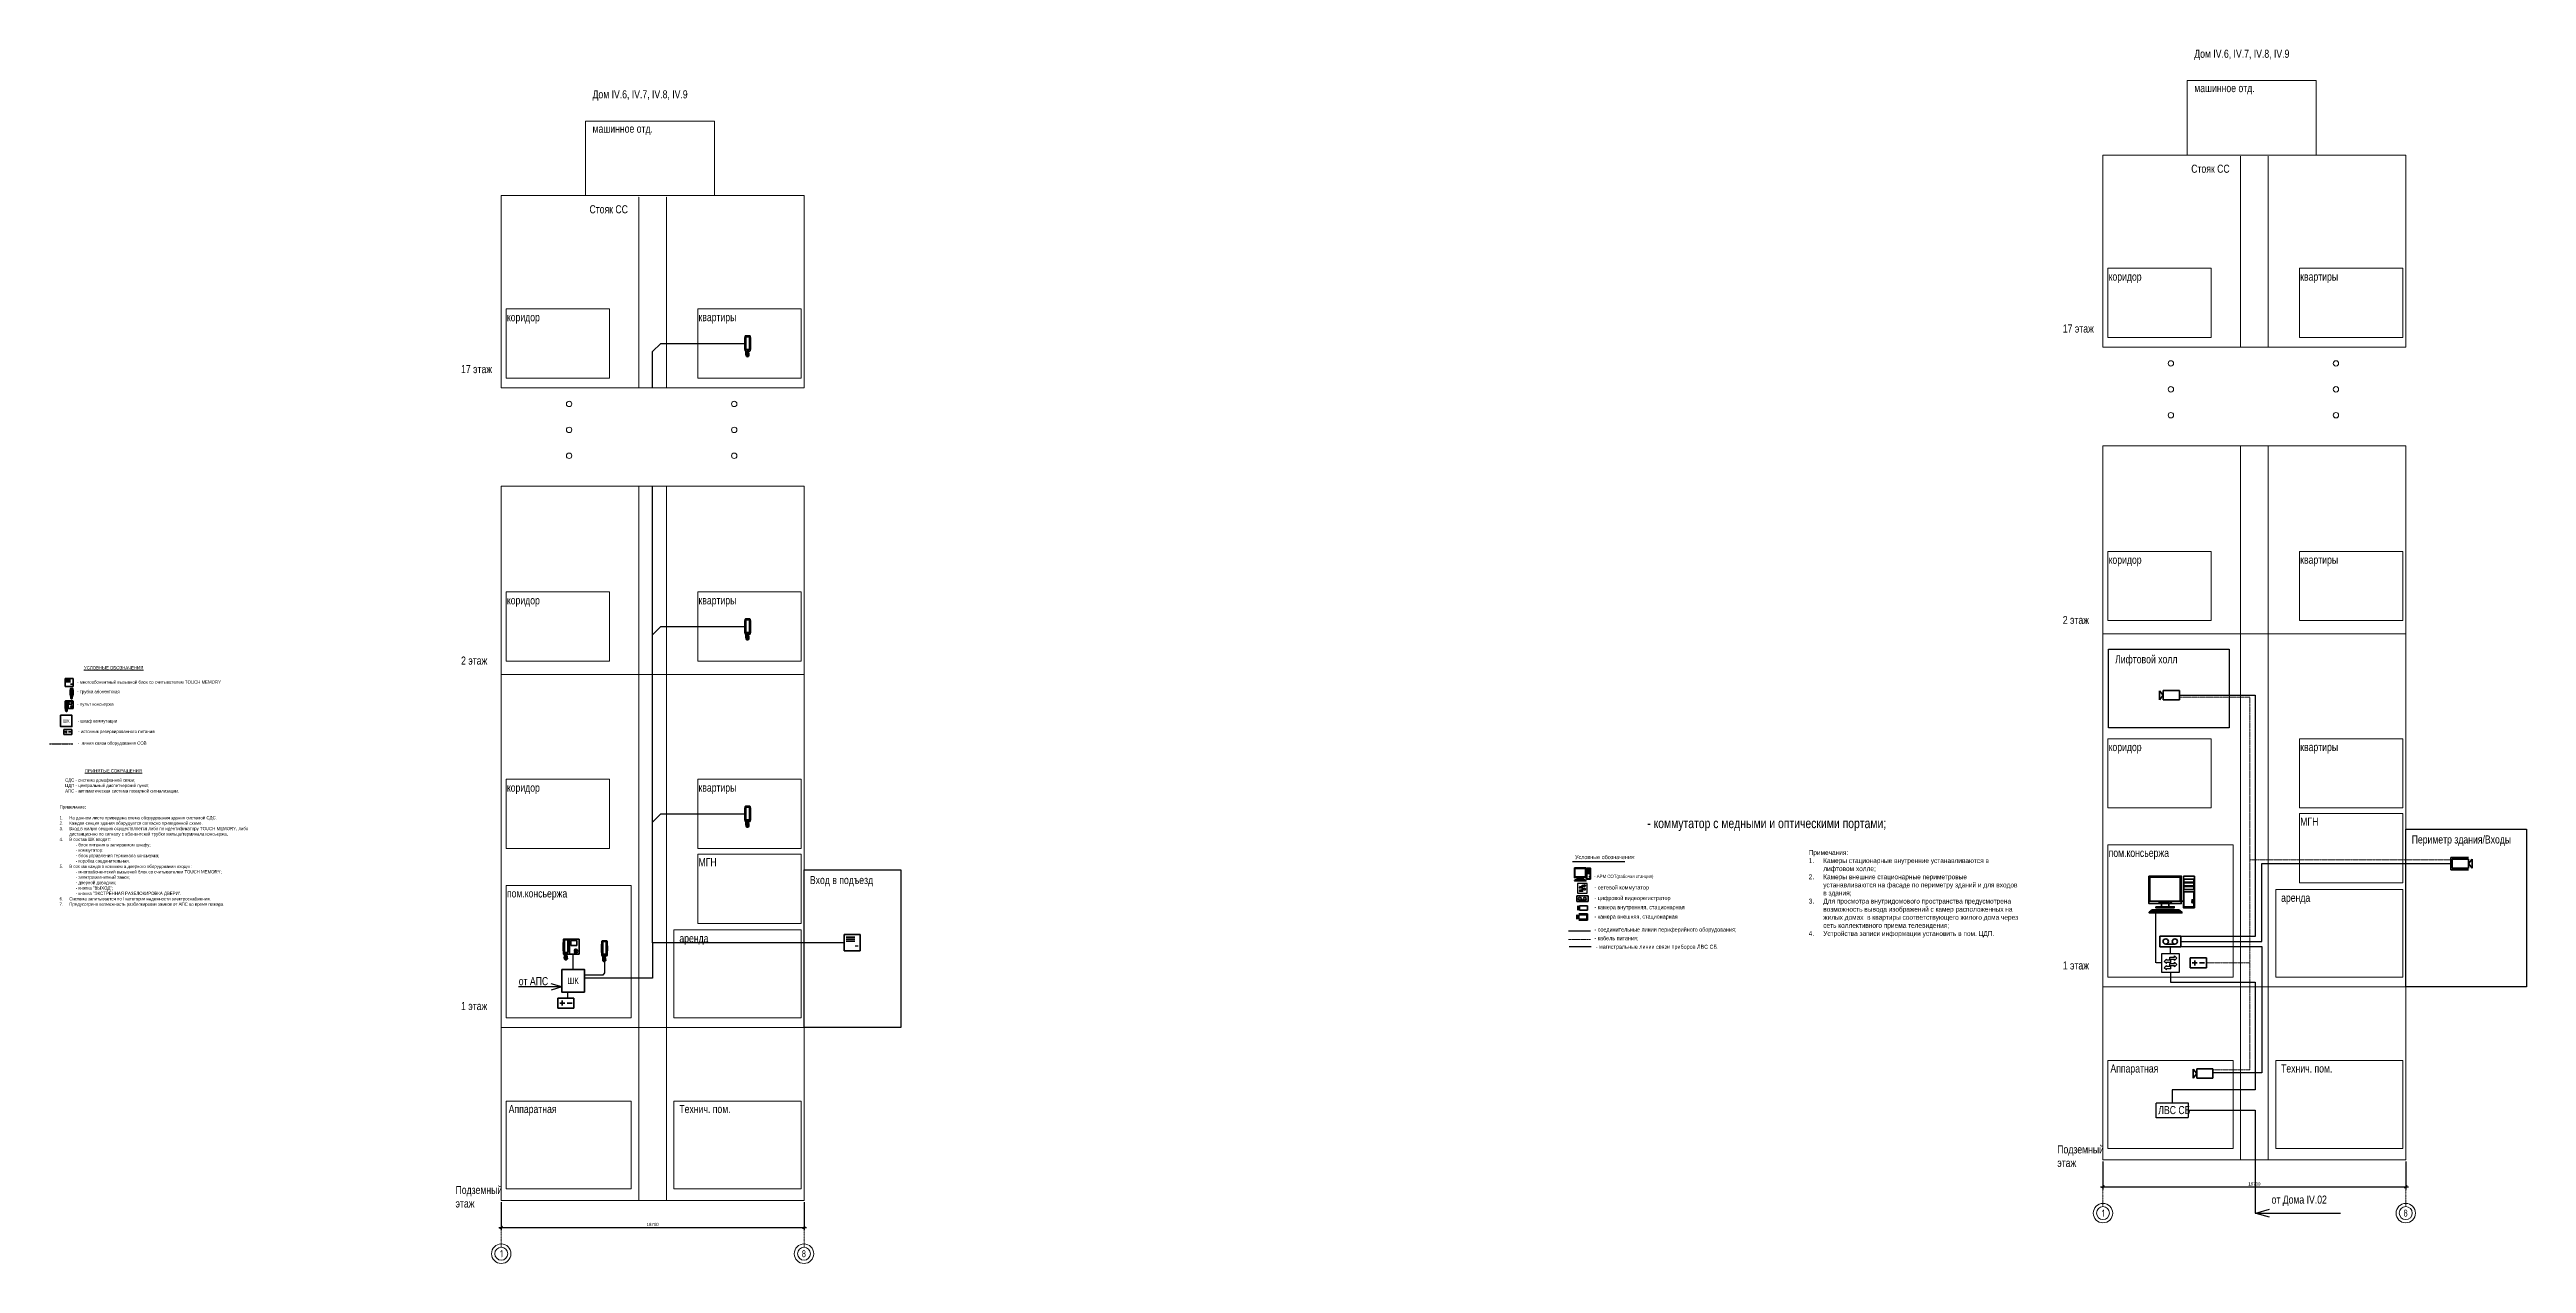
# Model space of a CAD drawing. Header units: millimetres. Extents: x 22492 to 271673, y 243 to 77571.
# Drawn here: x 22492 to 175470, y 2642 to 77571 of the extents above; entities that cross this region are included whole.
import ezdxf
from ezdxf.enums import TextEntityAlignment as Align

# ---------------------------------------------------------------- set-up
doc = ezdxf.new("R2010")
doc.units = ezdxf.units.MM
doc.set_wipeout_variables(frame=1)
for name, pattern in [('ACAD_ISO02W100', [15, 12, -3]), ('CENTER2', [28.575, 19.05, -3.175, 3.175, -3.175]), ('DASHEDX2', [38.1, 25.4, -12.7]), ('разрез IV.6-9$0$DASHEDX2', [38.1, 25.4, -12.7]), ('разрез IV.6-9$0$Double Dashed', [10.936111, 5.291667, -2.116667, 1.411111, -2.116667])]:
    doc.linetypes.add(name, pattern=pattern)
for name, color, linetype, lineweight in [('Mp.E.LC.00.cable', 30, 'Continuous', 25), ('Mp.E.LC.00.Eq', 6, 'Continuous', 35), ('Mp.E.LC.00.Eq.wipeout', 171, 'Continuous', 0), ('Mp.E.LC.00.text', 4, 'Continuous', 15), ('Mp.E.LC.12.IA-AC.Eq', 6, 'Continuous', 35), ('Mp.E.LC.14.CCTV.Eq', 6, 'Continuous', 35), ('Mp.E.LC.CCTV.cable', 30, 'Continuous', 25), ('Mp.E.LC.SS.cable3', 30, 'Continuous', 25), ('Mp.E.LC.TV.text', 4, 'Continuous', 15), ('разрез IV.6-9$0$Mp.XREF', 8, 'Continuous', 0)]:
    doc.layers.add(name, color=color, linetype=linetype, lineweight=lineweight)
doc.layers.add('Mp.E.LC.cable', color=30, linetype='Continuous')
doc.styles.add('1-100', font='Fokad_u.shx', dxfattribs={"width": 0.8, "height": 200})
doc.styles.add('Mp.NoteText', font='fokad_u.shx', dxfattribs={"width": 0.8, "height": 300})
doc.styles.add('Mp.wo.dwg', font='fokad_u.shx', dxfattribs={"width": 0.8})
doc.styles.add('разрез IV.6-9$0$1-100', font='Fokad_u.shx', dxfattribs={"width": 0.8, "height": 200})
doc.styles.add('разрез IV.6-9$0$GENERATED_STYLE_1', font='')
doc.styles.add('разрез IV.6-9$0$Mp.wo.dim', font='Fokad_u.shx', dxfattribs={"width": 0.8})
doc.styles.add('разрез IV.6-9$0$разрез домов!!$0$1-100', font='Fokad_u.shx', dxfattribs={"width": 0.8, "height": 200})
doc.styles.get('разрез IV.6-9$0$GENERATED_STYLE_1').set_extended_font_data('GOST 2.304 type A')
doc.dimstyles.new('разрез IV.6-9$0$1-100', dxfattribs={"dimtxt": 200, "dimasz": 160, "dimexe": 160, "dimexo": 100, "dimgap": 80, "dimtad": 1, "dimdec": 0, "dimrnd": 5, "dimdsep": 46, "dimtxsty": 'разрез IV.6-9$0$Mp.wo.dim', "dimblk": 'разрез IV.6-9$0$_Oblique', "dimcen": 250, "dimdle": 160, "dimclrt": 4, "dimadec": 0, "dimazin": 0, "dimtfac": 1, "dimtdec": 0, "dimtofl": 0, "dimtmove": 1, "dimatfit": 3, "dimfxl": 240, "dimtolj": 1, "dimarcsym": 0})

msp = doc.modelspace()

# ---------------------------------------------------------------- texts
at = {"layer": 'Mp.E.LC.00.cable', "color": 3, "char_height": 500, "attachment_point": 1, "style": '1-100'}
for s, width, insert in [('Лифтовой холл', 3807.155, (150064.6, 40185.4)), ('Периметр здания/Входы', 6613.381, (168380.8, 29063.3)), ('Вход в подъезд', 6613.381, (69452.5, 26559.5)), ('от АПС', 6613.381, (51470.9, 20315.5)), ('от Дома IV.02', 6157.881, (159727.2, 6832))]:
    msp.add_mtext_dynamic_manual_height_columns(s, width=width, gutter_width=1000, heights=[0], dxfattribs=dict(at, insert=insert))
at = {"layer": 'Mp.E.LC.00.cable', "color": 3, "linetype": 'DASHEDX2', "insert": (152730.1, 12359), "char_height": 500, "attachment_point": 1, "style": '1-100'}
msp.add_mtext_dynamic_manual_height_columns('ЛВС СБ', width=4796.172, gutter_width=1000, heights=[0], dxfattribs=at)
at = {"layer": 'Mp.E.LC.00.text'}
for s, insert, char_height, width, attachment_point, style in [('- многоабонентный вызывной блок со считывателем TOUCH MEMORY', (24203.3, 38525.5), 200, 13000, 4, '1-100'), ('{\\LУСЛОВНЫЕ ОБОЗНАЧЕНИЯ}', (26453.5, 39409.1), 200, 4254.034, 5, '1-100'), ('- трубка абонентская ', (24203.3, 37909.2), 200, 13000, 4, '1-100'), ('- пульт консьержа', (24203.3, 37133.3), 200, 13000, 4, '1-100'), ('\\pxi-1,l1;ШК', (23525.7, 36128.3), 200, 700, 5, '1-100'), ('- шкаф коммутации', (24241.3, 36095.3), 200, 13000, 4, '1-100'), ('- источник резервированного питания', (24259.9, 35446.6), 200, 13000, 4, '1-100'), ('СДС - система домофонной связи;\\PЦДП - центральный диспетчерский пункт;\\PАПС - автоматическая система пожарной сигнализации.', (23454.7, 32578.4), 200, 13000, 1, '1-100'), ('{\\LПРИНЯТЫЕ СОКРАЩЕНИЯ}', (26443.1, 33021.9), 200, 13000, 5, '1-100'), ('Примечание:\\P\\P\\pxi-3,l3,t3;1.^IНа данном листе приведена схема оборудования здания системой СДС.\\P2.^IКаждая секция здания оборудуется согласно приведенной схеме.\\P3.^IВход в жилую секцию осуществляется либо по идентификатору TOUCH MEMORY, либо дистанционно по сигналу с абонентской трубки жильца/терминала консьержа.\\P4.^IВ состав ШК входят:\\P\\pi5,l0,tz;- блок питания в запираемом шкафу;\\P- коммутатор;\\P- блок управления терминала консьержа;\\P- коробка соединительная.\\P\\pi-3,l3,t3;5.^IВ состав каждого комплекта дверного оборудования входят:\\P\\pi-1,l6,tz;- многоабонентский вызывной блок со считывателем TOUCH MEMORY;\\P\\pi5,l0;- электромагнитный замок;\\P- дверной доводчик;\\P- кнопка "ВЫХОД";\\P- кнопка "ЭКСТРЕННАЯ РАЗБЛОКИРОВКА ДВЕРИ".\\P\\pi-3,l3,t3;6.^IСистема запитывается по I категории надежности электроснабжения.\\P7.^IПредусотрена возможность разблокировки замков от АПС во время пожара.', (23111.3, 30919.2), 200, 10493.309, 1, 'Mp.wo.dwg'), ('\\pxql;- коммутатор с медными и оптическими портами;', (132045.3, 29721.9), 600, 21745.009, 5, 'Mp.NoteText'), ('Примечания:\\P\\pxi-3,l3,t3;1.^IКамеры стационарные внутренние устанавливаются в  лифтовом холле;\\P2.^IКамеры внешние стационарные периметровые устанавливаются на фасаде по периметру зданий и для входов в здания;\\P3.^IДля просмотра внутридомового пространства предусмотрена возможность вывода изображений с камер расположенных на жилых домах  в квартиры соответствующего жилого дома через сеть коллективного приема телевидения;\\P4.^IУстройства записи информации установить в пом. ЦДП.', (131139.1, 28157.3), 300, 10327.909, 1, '1-100'), ('\\pxi-1,l1;ШК', (54822.8, 20091.5), 400, 1400, 5, '1-100')]:
    msp.add_mtext(s, dxfattribs=dict(at, insert=insert, char_height=char_height, width=width, attachment_point=attachment_point, style=style))
at = {"layer": 'Mp.E.LC.TV.text', "style": 'Mp.wo.dwg', "width": 0.8}
for s, p in [('- камера внутренняя, стационарная ', (117905.4, 24505.1)), ('- цифровой видеорегистратор', (117907.7, 25068.5)), ('- камера внешняя, стационарная ', (117900.5, 23926.6))]:
    msp.add_text(s, height=250, dxfattribs=at).set_placement(p)
for s, p in [('- соединительные линии периферийного оборудования;', (117904.5, 23250.4)), ('- кабель питания;', (117904.5, 22718.8)), ('- магистральные линии связи приборов ЛВС СБ.', (117984.1, 22187.2))]:
    msp.add_text(s, height=250, dxfattribs=at).set_placement(p, align=Align.MIDDLE_LEFT)
at = {"layer": 'разрез IV.6-9$0$Mp.XREF', "width": 0.8}
for s, style, p in [('Дом IV.6, IV.7, IV.8, IV.9', 'разрез IV.6-9$0$разрез домов!!$0$1-100', (154954.6, 77063.4)), ('Дом IV.6, IV.7, IV.8, IV.9', 'разрез IV.6-9$0$разрез домов!!$0$1-100', (56029.4, 74558.7)), ('машинное отд.', 'разрез IV.6-9$0$разрез домов!!$0$1-100', (154954.6, 74942.5)), ('машинное отд.', 'разрез IV.6-9$0$разрез домов!!$0$1-100', (56029.4, 72437.8)), ('Стояк СС', 'разрез IV.6-9$0$1-100', (154765.6, 69966.3)), ('Стояк СС', 'разрез IV.6-9$0$1-100', (55840.4, 67461.7)), ('коридор', 'разрез IV.6-9$0$разрез домов!!$0$1-100', (149665.5, 63304.8)), ('квартиры', 'разрез IV.6-9$0$разрез домов!!$0$1-100', (161497.7, 63307.4)), ('коридор', 'разрез IV.6-9$0$разрез домов!!$0$1-100', (50740.3, 60800.2)), ('квартиры', 'разрез IV.6-9$0$разрез домов!!$0$1-100', (62572.5, 60802.8)), ('17 этаж', 'разрез IV.6-9$0$разрез домов!!$0$1-100', (146833.9, 60101.4)), ('17 этаж', 'разрез IV.6-9$0$разрез домов!!$0$1-100', (47908.7, 57596.8)), ('коридор', 'разрез IV.6-9$0$разрез домов!!$0$1-100', (149665.5, 45827.8)), ('квартиры', 'разрез IV.6-9$0$разрез домов!!$0$1-100', (161497.7, 45830.4)), ('коридор', 'разрез IV.6-9$0$разрез домов!!$0$1-100', (50740.3, 43323.2)), ('квартиры', 'разрез IV.6-9$0$разрез домов!!$0$1-100', (62572.5, 43325.8)), ('2 этаж', 'разрез IV.6-9$0$разрез домов!!$0$1-100', (146833.9, 42109.3)), ('2 этаж', 'разрез IV.6-9$0$разрез домов!!$0$1-100', (47908.7, 39604.7)), ('коридор', 'разрез IV.6-9$0$разрез домов!!$0$1-100', (149665.5, 34266.3)), ('квартиры', 'разрез IV.6-9$0$разрез домов!!$0$1-100', (161497.7, 34268.9)), ('коридор', 'разрез IV.6-9$0$разрез домов!!$0$1-100', (50740.3, 31761.7)), ('квартиры', 'разрез IV.6-9$0$разрез домов!!$0$1-100', (62572.5, 31764.3)), ('МГН', 'разрез IV.6-9$0$разрез домов!!$0$1-100', (161497.7, 29664.3)), ('МГН', 'разрез IV.6-9$0$разрез домов!!$0$1-100', (62572.5, 27159.6)), ('пом.консьержа', 'разрез IV.6-9$0$разрез домов!!$0$1-100', (149665.5, 27735.3)), ('пом.консьержа', 'разрез IV.6-9$0$разрез домов!!$0$1-100', (50740.3, 25230.7)), ('аренда', 'разрез IV.6-9$0$разрез домов!!$0$1-100', (160316.2, 24964.9)), ('аренда', 'разрез IV.6-9$0$разрез домов!!$0$1-100', (61391, 22460.2)), ('1 этаж', 'разрез IV.6-9$0$разрез домов!!$0$1-100', (146833.9, 20786.4)), ('1 этаж', 'разрез IV.6-9$0$разрез домов!!$0$1-100', (47908.7, 18281.7)), ('Аппаратная', 'разрез IV.6-9$0$разрез домов!!$0$1-100', (149774.6, 14427.5)), ('Технич. пом.', 'разрез IV.6-9$0$разрез домов!!$0$1-100', (160316.2, 14427.5)), ('Аппаратная', 'разрез IV.6-9$0$разрез домов!!$0$1-100', (50849.4, 11922.9)), ('Технич. пом.', 'разрез IV.6-9$0$разрез домов!!$0$1-100', (61391, 11922.9)), ('Подземный', 'разрез IV.6-9$0$разрез домов!!$0$1-100', (146492, 9432.2)), ('этаж', 'разрез IV.6-9$0$разрез домов!!$0$1-100', (146492, 8598.9)), ('этаж', 'разрез IV.6-9$0$разрез домов!!$0$1-100', (47566.8, 6094.2)), ('Подземный', 'разрез IV.6-9$0$разрез домов!!$0$1-100', (47566.8, 6927.6))]:
    msp.add_text(s, height=500, dxfattribs=dict(at, style=style)).set_placement(p)
at = {"layer": 'разрез IV.6-9$0$Mp.XREF', "style": 'разрез IV.6-9$0$GENERATED_STYLE_1'}
for s, p in [('1', (149242.4, 5526.8)), ('8', (167869.1, 5526.8)), ('1', (50317.2, 3022.1)), ('8', (68943.9, 3022.2))]:
    msp.add_text(s, height=440, dxfattribs=at).set_placement(p)

# ---------------------------------------------------------------- blocks, each defined once
blk = doc.blocks.new('разрез IV.6-9$0$_Oblique')
at = {"color": 0, "linetype": 'ByBlock', "lineweight": -2}
blk.add_line((-0.5, -0.5), (0.5, 0.5), dxfattribs=at)
blk = doc.blocks.new('*D4')
at = {"layer": 'Defpoints', "color": 0, "transparency": 16777216}
for p in [(50391, 6533), (69091, 6533), (69091, 4866)]:
    blk.add_point(p, dxfattribs=at)
at = {"layer": 'разрез IV.6-9$0$Mp.XREF', "color": 0, "lineweight": -2, "transparency": 16777216}
for p, q in [((50391, 6433), (50391, 4706)), ((69091, 6433), (69091, 4706)), ((50231, 4866), (69251, 4866))]:
    blk.add_line(p, q, dxfattribs=at)
at = {"layer": 'разрез IV.6-9$0$Mp.XREF', "color": 0, "lineweight": -2, "transparency": 16777216, "xscale": 160, "yscale": 160, "zscale": 160, "rotation": 180}
blk.add_blockref('разрез IV.6-9$0$_Oblique', (50391, 4866), dxfattribs=at)
at = {"layer": 'разрез IV.6-9$0$Mp.XREF', "color": 0, "lineweight": -2, "transparency": 16777216, "xscale": 160, "yscale": 160, "zscale": 160}
blk.add_blockref('разрез IV.6-9$0$_Oblique', (69091, 4866), dxfattribs=at)
at = {"layer": 'разрез IV.6-9$0$Mp.XREF', "color": 4, "transparency": 16777216, "insert": (59741, 5046), "char_height": 200, "attachment_point": 5, "style": 'разрез IV.6-9$0$Mp.wo.dim'}
blk.add_mtext('\\A1;18700', dxfattribs=at)
blk = doc.blocks.new('*D6')
at = {"layer": 'Defpoints', "color": 0, "transparency": 16777216}
for p in [(149316, 9037), (168016, 9037), (168016, 7371)]:
    blk.add_point(p, dxfattribs=at)
at = {"layer": 'разрез IV.6-9$0$Mp.XREF', "color": 0, "lineweight": -2, "transparency": 16777216}
for p, q in [((149316, 8937), (149316, 7211)), ((168016, 8937), (168016, 7211)), ((149156, 7371), (168176, 7371))]:
    blk.add_line(p, q, dxfattribs=at)
at = {"layer": 'разрез IV.6-9$0$Mp.XREF', "color": 0, "lineweight": -2, "transparency": 16777216, "xscale": 160, "yscale": 160, "zscale": 160, "rotation": 180}
blk.add_blockref('разрез IV.6-9$0$_Oblique', (149316, 7371), dxfattribs=at)
at = {"layer": 'разрез IV.6-9$0$Mp.XREF', "color": 0, "lineweight": -2, "transparency": 16777216, "xscale": 160, "yscale": 160, "zscale": 160}
blk.add_blockref('разрез IV.6-9$0$_Oblique', (168016, 7371), dxfattribs=at)
at = {"layer": 'разрез IV.6-9$0$Mp.XREF', "color": 4, "transparency": 16777216, "insert": (158666, 7551), "char_height": 200, "attachment_point": 5, "style": 'разрез IV.6-9$0$Mp.wo.dim'}
blk.add_mtext('\\A1;18700', dxfattribs=at)

# ---------------------------------------------------------------- dimensions: what is measured, and where the dimension line sits
at = {"layer": 'разрез IV.6-9$0$Mp.XREF'}
for base, p1, p2, picture, middle in [((168015.7, 7370.8), (149315.7, 9037.3), (168015.7, 9037.3), '*D6', (158665.7, 7550.8)), ((69090.5, 4866.1), (50390.5, 6532.6), (69090.5, 6532.6), '*D4', (59740.5, 5046.1))]:
    dim = msp.add_linear_dim(base=base, p1=p1, p2=p2, dimstyle='разрез IV.6-9$0$1-100', dxfattribs=at)
    dim.commit()
    dim.dimension.update_dxf_attribs({"geometry": picture, "text_midpoint": middle})

# ---------------------------------------------------------------- linework, layer by layer
at = {"ltscale": 200}
for p, q in [((154042, 21751.4), (152922, 21751.4)), ((152922, 21751.4), (152922, 20631.4)), ((153230, 21429.4), (153090, 21289)), ((153230, 21359.4), (153230, 21429.4)), ((153454, 21415.4), (153454, 21555.4)), ((153454, 21555.4), (153734, 21555.4)), ((153734, 21555.4), (153734, 21625.4)), ((153734, 21625.4), (153874, 21485)), ((153734, 21345.4), (153874, 21485)), ((154042, 20631.4), (154042, 21751.4)), ((152922, 20631.4), (154042, 20631.4)), ((153230, 21149.4), (153090, 21289)), ((153230, 21037.4), (153090, 20897)), ((153230, 20757.4), (153090, 20897)), ((153510, 21359.4), (153230, 21359.4)), ((153510, 21219.4), (153230, 21219.4)), ((153230, 21149.4), (153230, 21219.4)), ((153230, 20967.4), (153230, 21037.4)), ((153510, 20967.4), (153230, 20967.4)), ((153510, 20827.4), (153230, 20827.4)), ((153230, 20757.4), (153230, 20827.4)), ((153454, 21415.4), (153734, 21415.4)), ((153454, 21023.4), (153454, 21163.4)), ((153454, 21163.4), (153734, 21163.4)), ((153454, 21023.4), (153734, 21023.4)), ((153510, 21219.4), (153510, 21359.4)), ((153510, 20827.4), (153510, 20967.4)), ((153734, 21345.4), (153734, 21415.4)), ((153734, 21163.4), (153734, 21233.4)), ((153734, 21233.4), (153874, 21093)), ((153734, 20953.4), (153874, 21093)), ((153734, 20953.4), (153734, 21023.4))]:
    msp.add_line(p, q, dxfattribs=at)
at = {"color": 3}
for points in [[(149662.8, 40569), (157113.6, 40569), (157113.6, 35705.1), (149662.8, 35705.1)], [(168018.8, 29447), (175469.7, 29447), (175469.7, 19719.1), (168018.8, 19719.1)], [(69090.5, 26943.1), (75073, 26943.1), (75073, 17215.2), (69090.5, 17215.2)]]:
    msp.add_lwpolyline(points, close=True, dxfattribs=at)
at = {"layer": 'Mp.E.LC.00.cable', "color": 3, "linetype": 'DASHEDX2'}
msp.add_line((116341, 22196.2), (117700, 22196.2), dxfattribs=at)
at = {"layer": 'Mp.E.LC.00.cable'}
for points in [[(59740.5, 56697.6), (59737.1, 58928.2), (60237.1, 59428.2), (65426.6, 59428.2)], [(59737.1, 41451.2), (59737.1, 50612)], [(59737.1, 40664), (59737.1, 41451.2), (60237.1, 41951.2), (65426.6, 41951.2)], [(59737.1, 29889.7), (59737.1, 40664)], [(59737.1, 22436.9), (59737.1, 29889.7), (60237.1, 30389.7), (65426.6, 30389.7)], [(54822.8, 20791.5), (54822.8, 21723.9)], [(56771.3, 21608.9), (56771.3, 20586.4), (56671.3, 20435), (55522.8, 20435)], [(154132, 22201.8), (159119.6, 22201.8), (159119.6, 14406.8), (156105.3, 14406.8)]]:
    msp.add_lwpolyline(points, dxfattribs=at)
at = {"layer": 'Mp.E.LC.00.cable', "color": 3, "linetype": 'DASHEDX2'}
for points in [[(153482, 21751.4), (153482, 22192)], [(153482, 20631.4), (153482, 20000.2), (158712.1, 20000.2), (158712.1, 13363.8), (153589.1, 13363.8), (153589.1, 12554.1)], [(154574.7, 12095.6), (158710.6, 12095.6), (158710.6, 5752.2), (163976.2, 5752.2)]]:
    msp.add_lwpolyline(points, dxfattribs=at)
msp.add_lwpolyline([(152603.5, 12554.1), (154574.7, 12554.1), (154574.7, 11637.2), (152603.5, 11637.2)], close=True, dxfattribs=at)
at = {"layer": 'Mp.E.LC.00.cable', "color": 3}
for points in [[(158753.2, 5746.3), (159579.3, 5510.7)], [(158765.4, 5749.8), (159591.4, 5985.4)]]:
    msp.add_lwpolyline(points, dxfattribs=at)
at = {"layer": 'Mp.E.LC.12.IA-AC.Eq'}
for p, q in [((65476.2, 59898.8), (65743.1, 59898.8)), ((65505.1, 59088.3), (65505.1, 59820.3)), ((65531.2, 59846.5), (65688.1, 59846.5)), ((65714.2, 59820.3), (65714.2, 59088.3)), ((65588.3, 58957.6), (65476.2, 58957.6)), ((65505.1, 58957.6), (65557.4, 58957.6)), ((65505.1, 58931.4), (65505.1, 58957.6)), ((65557.4, 58931.4), (65505.1, 58931.4)), ((65688.1, 59062.2), (65531.2, 59062.2)), ((65557.4, 58957.6), (65557.4, 58931.4)), ((65583.5, 59062.2), (65635.8, 59062.2)), ((65583.5, 59036), (65583.5, 59062.2)), ((65635.8, 59036), (65583.5, 59036)), ((65635.8, 59062.2), (65635.8, 59036)), ((65743.1, 58957.6), (65641.2, 58957.6)), ((65476.2, 42421.8), (65743.1, 42421.8)), ((65588.3, 41480.6), (65476.2, 41480.6)), ((65505.1, 41611.3), (65505.1, 42343.4)), ((65505.1, 41480.6), (65557.4, 41480.6)), ((65505.1, 41454.4), (65505.1, 41480.6)), ((65557.4, 41454.4), (65505.1, 41454.4)), ((65531.2, 42369.5), (65688.1, 42369.5)), ((65688.1, 41585.2), (65531.2, 41585.2)), ((65557.4, 41480.6), (65557.4, 41454.4)), ((65583.5, 41585.2), (65635.8, 41585.2)), ((65583.5, 41559), (65583.5, 41585.2)), ((65635.8, 41559), (65583.5, 41559)), ((65635.8, 41585.2), (65635.8, 41559)), ((65743.1, 41480.6), (65641.2, 41480.6)), ((65714.2, 42343.4), (65714.2, 41611.3)), ((23474.3, 37362.1), (23934.1, 37362.1)), ((23530.3, 36891.5), (23474.3, 36891.5)), ((23488.7, 36956.9), (23488.7, 37322.9)), ((23488.7, 36891.5), (23514.9, 36891.5)), ((23488.7, 36878.4), (23488.7, 36891.5)), ((23514.9, 36878.4), (23488.7, 36878.4)), ((23501.8, 37336), (23580.2, 37336)), ((23580.2, 36943.8), (23501.8, 36943.8)), ((23514.9, 36891.5), (23514.9, 36878.4)), ((23527.9, 36943.8), (23554.1, 36943.8)), ((23527.9, 36930.7), (23527.9, 36943.8)), ((23554.1, 36930.7), (23527.9, 36930.7)), ((23554.1, 36943.8), (23554.1, 36930.7)), ((23934.1, 36891.5), (23556.8, 36891.5)), ((23593.3, 37322.9), (23593.3, 36956.9)), ((23688.1, 37316), (23871.1, 37316)), ((23688.1, 37159.1), (23688.1, 37316)), ((23871.1, 37159.1), (23688.1, 37159.1)), ((23871.1, 37316), (23871.1, 37159.1)), ((65476.2, 30860.3), (65743.1, 30860.3)), ((65505.1, 30049.8), (65505.1, 30781.9)), ((65531.2, 30808), (65688.1, 30808)), ((65714.2, 30781.9), (65714.2, 30049.8)), ((65588.3, 29919.1), (65476.2, 29919.1)), ((65505.1, 29919.1), (65557.4, 29919.1)), ((65505.1, 29893), (65505.1, 29919.1)), ((65557.4, 29893), (65505.1, 29893)), ((65688.1, 30023.7), (65531.2, 30023.7)), ((65557.4, 29919.1), (65557.4, 29893)), ((65583.5, 30023.7), (65635.8, 30023.7)), ((65583.5, 29997.5), (65583.5, 30023.7)), ((65635.8, 29997.5), (65583.5, 29997.5)), ((65635.8, 30023.7), (65635.8, 29997.5)), ((65743.1, 29919.1), (65641.2, 29919.1)), ((54262.5, 22665.1), (55182.1, 22665.1)), ((54374.5, 21723.9), (54262.5, 21723.9)), ((54291.3, 21854.6), (54291.3, 22586.7)), ((54291.3, 21723.9), (54343.6, 21723.9)), ((54291.3, 21697.8), (54291.3, 21723.9)), ((54343.6, 21697.8), (54291.3, 21697.8)), ((54317.5, 22612.8), (54474.3, 22612.8)), ((54474.3, 21828.5), (54317.5, 21828.5)), ((54343.6, 21723.9), (54343.6, 21697.8)), ((54369.7, 21828.5), (54422, 21828.5)), ((54369.7, 21802.3), (54369.7, 21828.5)), ((54422, 21802.3), (54369.7, 21802.3)), ((54422, 21828.5), (54422, 21802.3)), ((55182.1, 21723.9), (54427.5, 21723.9)), ((54500.5, 22586.7), (54500.5, 21854.6)), ((54690, 22572.8), (55056, 22572.8)), ((54690, 22259), (54690, 22572.8)), ((55056, 22259), (54690, 22259)), ((55056, 22572.8), (55056, 22259)), ((56631.7, 22562.1), (56898.5, 22562.1)), ((56743.7, 21620.9), (56631.7, 21620.9)), ((56660.5, 21751.7), (56660.5, 22483.7)), ((56660.5, 21620.9), (56712.8, 21620.9)), ((56660.5, 21594.8), (56660.5, 21620.9)), ((56712.8, 21594.8), (56660.5, 21594.8)), ((56686.6, 22509.9), (56843.5, 22509.9)), ((56843.5, 21725.5), (56686.6, 21725.5)), ((56712.8, 21620.9), (56712.8, 21594.8)), ((56738.9, 21725.5), (56791.2, 21725.5)), ((56738.9, 21699.4), (56738.9, 21725.5)), ((56791.2, 21699.4), (56738.9, 21699.4)), ((56791.2, 21725.5), (56791.2, 21699.4)), ((56898.5, 21620.9), (56796.7, 21620.9)), ((56869.7, 22483.7), (56869.7, 21751.7))]:
    msp.add_line(p, q, dxfattribs=at)
at = {"layer": 'Mp.E.LC.12.IA-AC.Eq', "ltscale": 10}
for p, q in [((23640.9, 37355.6), (23640.9, 36897)), ((23792.6, 37002.2), (23897.2, 37002.2)), ((23792.6, 36976.1), (23897.2, 36976.1)), ((54595.8, 22652.1), (54595.8, 21734.9)), ((54899.1, 21945.3), (55108.3, 21945.3)), ((54899.1, 21893), (55108.3, 21893))]:
    msp.add_line(p, q, dxfattribs=at)
at = {"layer": 'Mp.E.LC.12.IA-AC.Eq'}
for points in [[(23175.7, 36478.3), (23875.7, 36478.3), (23875.7, 35778.3), (23175.7, 35778.3)], [(54122.8, 20791.5), (55522.8, 20791.5), (55522.8, 19391.5), (54122.8, 19391.5)]]:
    msp.add_lwpolyline(points, close=True, dxfattribs=at)
at = {"layer": 'Mp.E.LC.12.IA-AC.Eq', "ltscale": 10}
for centre, radius, start, end in [((69675.1, 59428.2), 4248.5, 173.957672, 186.042328), ((65476.2, 59872.6), 26.1, 90, 173.957672), ((65743.1, 59872.6), 26.1, 6.042328, 90), ((61544.2, 59428.2), 4248.5, 353.957672, 6.042328), ((65476.2, 58983.7), 26.1, 186.042328, 270), ((65743.1, 58983.7), 26.1, 270, 353.957672), ((69675.1, 41951.2), 4248.5, 173.957672, 186.042328), ((65476.2, 42395.6), 26.1, 90, 173.957672), ((65476.2, 41506.7), 26.1, 186.042328, 270), ((65743.1, 42395.6), 26.1, 6.042328, 90), ((65743.1, 41506.7), 26.1, 270, 353.957672), ((61544.2, 41951.2), 4248.5, 353.957672, 6.042328), ((25573.7, 37126.8), 2124.2, 173.957672, 186.042328), ((23474.3, 37349), 13.1, 90, 173.957672), ((23474.3, 36904.6), 13.1, 186.042328, 270), ((23844.9, 37002.2), 52.3, 0, 180), ((23844.9, 36976.1), 52.3, 180, 0), ((23934.1, 37349), 13.1, 6.042328, 90), ((23934.1, 36904.6), 13.1, 270, 353.957672), ((13554.4, 37126.8), 10395.1, 358.767441, 1.232559), ((69675.1, 30389.7), 4248.5, 173.957672, 186.042328), ((65476.2, 30834.2), 26.1, 90, 173.957672), ((65743.1, 30834.2), 26.1, 6.042328, 90), ((61544.2, 30389.7), 4248.5, 353.957672, 6.042328), ((65476.2, 29945.3), 26.1, 186.042328, 270), ((65743.1, 29945.3), 26.1, 270, 353.957672), ((58461.3, 22194.5), 4248.5, 173.957672, 186.042328), ((54262.5, 22639), 26.1, 90, 173.957672), ((54262.5, 21750.1), 26.1, 186.042328, 270), ((55003.7, 21945.3), 104.6, 0, 180), ((55003.7, 21893), 104.6, 180, 0), ((55182.1, 22639), 26.1, 6.042328, 90), ((55182.1, 21750.1), 26.1, 270, 353.957672), ((34422.7, 22194.5), 20790.1, 358.767441, 1.232559), ((60830.5, 22091.5), 4248.5, 173.957672, 186.042328), ((56631.7, 22536), 26.1, 90, 173.957672), ((56631.7, 21647.1), 26.1, 186.042328, 270), ((56898.5, 22536), 26.1, 6.042328, 90), ((56898.5, 21647.1), 26.1, 270, 353.957672), ((52699.6, 22091.5), 4248.5, 353.957672, 6.042328)]:
    msp.add_arc(centre, radius, start, end, dxfattribs=at)
at = {"layer": 'Mp.E.LC.12.IA-AC.Eq'}
for centre, radius, start, end in [((65531.2, 59820.3), 26.1, 90, 180), ((65688.1, 59820.3), 26.1, 0, 90), ((65531.2, 59088.3), 26.1, 180, 270), ((65688.1, 59088.3), 26.1, 270, 0), ((65531.2, 42343.4), 26.1, 90, 180), ((65531.2, 41611.3), 26.1, 180, 270), ((65688.1, 42343.4), 26.1, 0, 90), ((65688.1, 41611.3), 26.1, 270, 0), ((23501.8, 37322.9), 13.1, 90, 180), ((23501.8, 36956.9), 13.1, 180, 270), ((23580.2, 37322.9), 13.1, 0, 90), ((23580.2, 36956.9), 13.1, 270, 0), ((65531.2, 30781.9), 26.1, 90, 180), ((65688.1, 30781.9), 26.1, 0, 90), ((65531.2, 30049.8), 26.1, 180, 270), ((65688.1, 30049.8), 26.1, 270, 0), ((54317.5, 22586.7), 26.1, 90, 180), ((54317.5, 21854.6), 26.1, 180, 270), ((54474.3, 22586.7), 26.1, 0, 90), ((54474.3, 21854.6), 26.1, 270, 0), ((56686.6, 22483.7), 26.1, 90, 180), ((56686.6, 21751.7), 26.1, 180, 270), ((56843.5, 22483.7), 26.1, 0, 90), ((56843.5, 21751.7), 26.1, 270, 0)]:
    msp.add_arc(centre, radius, start, end, dxfattribs=at)
at = {"layer": 'Mp.E.LC.12.IA-AC.Eq', "ltscale": 10, "start_tangent": (0.09053575, -0.99589321), "end_tangent": (0.07124705, 0.9974587)}
for points in [[(65505.1, 58931.4), (65557.4, 58617.7), (65635.8, 58617.7), (65635.8, 59036)], [(65505.1, 41454.4), (65557.4, 41140.7), (65635.8, 41140.7), (65635.8, 41559)], [(23488.7, 36878.4), (23514.9, 36721.6), (23554.1, 36721.6), (23554.1, 36930.7)], [(65505.1, 29893), (65557.4, 29579.2), (65635.8, 29579.2), (65635.8, 29997.5)], [(54291.3, 21697.8), (54343.6, 21384), (54422, 21384), (54422, 21802.3)], [(56660.5, 21594.8), (56712.8, 21281.1), (56791.2, 21281.1), (56791.2, 21699.4)]]:
    msp.add_spline(points, degree=3, dxfattribs=at)
at = {"layer": 'Mp.E.LC.12.IA-AC.Eq', "ltscale": 10}
for points in [[(65557.1, 58936.2), (65557.8, 58929.4), (65558.2, 58922.6), (65558.6, 58908.9), (65558.7, 58902.1), (65558.5, 58888.3), (65558.4, 58881.4), (65557.8, 58867.6), (65557.5, 58860.7), (65556.7, 58846.9), (65556.3, 58840), (65555.2, 58823.8), (65554.6, 58814.4), (65553.4, 58796.1), (65552.9, 58787.1), (65552.1, 58769.5), (65551.9, 58760.9), (65551.7, 58746), (65551.8, 58739.4), (65552.3, 58726.9), (65552.6, 58721), (65553.7, 58711), (65554.2, 58706.8), (65555.6, 58699), (65556.3, 58695.4), (65557.9, 58689.6), (65558.6, 58687.2), (65560.1, 58683), (65560.9, 58681.2), (65562.3, 58678.3), (65563, 58677.1), (65564.2, 58675.1), (65564.8, 58674.2), (65565.9, 58672.8), (65566.5, 58672.1), (65567.6, 58671.1), (65568.1, 58670.6), (65569.2, 58669.7), (65569.8, 58669.3), (65571.2, 58668.5), (65572, 58668.1), (65573.3, 58667.5), (65573.7, 58667.4), (65574.4, 58667.1), (65574.7, 58667), (65575.9, 58666.6), (65576.8, 58666.4), (65578.8, 58665.9), (65579.9, 58665.6), (65582.8, 58665.1), (65584.8, 58664.8), (65588.9, 58664.4), (65591.1, 58664.2), (65595.6, 58664.1), (65597.8, 58664.1), (65602.3, 58664.3), (65604.6, 58664.5), (65608.8, 58665), (65610.9, 58665.3), (65614.7, 58666), (65616.4, 58666.5), (65618.4, 58667), (65618.9, 58667.2), (65619.8, 58667.5), (65620.2, 58667.6), (65620.9, 58667.9), (65621.2, 58668), (65622.2, 58668.4), (65622.8, 58668.6), (65624.2, 58669.3), (65624.9, 58669.7), (65626.1, 58670.4), (65626.6, 58670.7), (65627.5, 58671.4), (65627.8, 58671.7), (65628.5, 58672.4), (65628.8, 58672.8), (65629.4, 58673.6), (65629.8, 58674), (65630.5, 58675.1), (65630.8, 58675.8), (65631.5, 58677.3), (65631.9, 58678.2), (65632.7, 58680.2), (65633, 58681.3), (65633.8, 58683.9), (65634.1, 58685.4), (65634.7, 58688.5), (65635, 58690.2), (65635.6, 58694.9), (65635.8, 58698), (65636.1, 58704.7), (65636.1, 58708.3), (65635.9, 58716), (65635.7, 58720.2), (65635, 58728.8), (65634.6, 58733.3), (65633.4, 58742.7), (65632.7, 58747.6), (65630.7, 58760.3), (65629.2, 58768.4), (65625.9, 58785.1), (65624, 58793.7), (65620.1, 58811.4), (65617.9, 58820.4), (65613.6, 58838.8), (65611.3, 58848.1), (65606.8, 58867), (65604.6, 58876.5), (65600.2, 58895.7), (65598, 58905.3), (65594, 58924.6), (65592.2, 58934.3), (65588.8, 58953.6), (65587.3, 58963.3), (65585, 58982.6), (65584, 58992.2), (65583.1, 59009.4), (65582.9, 59017), (65583.1, 59029.7), (65583.3, 59034.7), (65583.6, 59039.7)], [(65557.1, 41459.2), (65557.8, 41452.4), (65558.2, 41445.6), (65558.6, 41432), (65558.7, 41425.1), (65558.5, 41411.4), (65558.4, 41404.5), (65557.8, 41390.6), (65557.5, 41383.7), (65556.7, 41369.9), (65556.3, 41363), (65555.2, 41346.8), (65554.6, 41337.5), (65553.4, 41319.1), (65552.9, 41310.1), (65552.1, 41292.5), (65551.9, 41284), (65551.7, 41269), (65551.8, 41262.4), (65552.3, 41249.9), (65552.6, 41244), (65553.7, 41234), (65554.2, 41229.8), (65555.6, 41222), (65556.3, 41218.4), (65557.9, 41212.6), (65558.6, 41210.2), (65560.1, 41206), (65560.9, 41204.2), (65562.3, 41201.3), (65563, 41200.1), (65564.2, 41198.1), (65564.8, 41197.2), (65565.9, 41195.8), (65566.5, 41195.2), (65567.6, 41194.1), (65568.1, 41193.6), (65569.2, 41192.7), (65569.8, 41192.3), (65571.2, 41191.5), (65572, 41191.1), (65573.3, 41190.6), (65573.7, 41190.4), (65574.4, 41190.2), (65574.7, 41190), (65575.9, 41189.7), (65576.8, 41189.4), (65578.8, 41188.9), (65579.9, 41188.6), (65582.8, 41188.1), (65584.8, 41187.8), (65588.9, 41187.4), (65591.1, 41187.2), (65595.6, 41187.1), (65597.8, 41187.1), (65602.3, 41187.3), (65604.6, 41187.5), (65608.8, 41188), (65610.9, 41188.3), (65614.7, 41189.1), (65616.4, 41189.5), (65618.4, 41190.1), (65618.9, 41190.2), (65619.8, 41190.5), (65620.2, 41190.6), (65620.9, 41190.9), (65621.2, 41191), (65622.2, 41191.4), (65622.8, 41191.6), (65624.2, 41192.3), (65624.9, 41192.7), (65626.1, 41193.4), (65626.6, 41193.8), (65627.5, 41194.4), (65627.8, 41194.8), (65628.5, 41195.4), (65628.8, 41195.8), (65629.4, 41196.6), (65629.8, 41197.1), (65630.5, 41198.1), (65630.8, 41198.8), (65631.5, 41200.3), (65631.9, 41201.2), (65632.7, 41203.2), (65633, 41204.3), (65633.8, 41206.9), (65634.1, 41208.4), (65634.7, 41211.5), (65635, 41213.3), (65635.6, 41217.9), (65635.8, 41221), (65636.1, 41227.7), (65636.1, 41231.3), (65635.9, 41239.1), (65635.7, 41243.2), (65635, 41251.8), (65634.6, 41256.3), (65633.4, 41265.7), (65632.7, 41270.6), (65630.7, 41283.3), (65629.2, 41291.4), (65625.9, 41308.1), (65624, 41316.8), (65620.1, 41334.4), (65617.9, 41343.5), (65613.6, 41361.8), (65611.3, 41371.2), (65606.8, 41390), (65604.6, 41399.5), (65600.2, 41418.7), (65598, 41428.3), (65594, 41447.6), (65592.2, 41457.3), (65588.8, 41476.6), (65587.3, 41486.3), (65585, 41505.6), (65584, 41515.2), (65583.1, 41532.4), (65582.9, 41540), (65583.1, 41552.7), (65583.3, 41557.7), (65583.6, 41562.7)], [(23514.7, 36880.8), (23515.1, 36877.4), (23515.3, 36874), (23515.5, 36867.2), (23515.5, 36863.8), (23515.4, 36856.9), (23515.4, 36853.5), (23515.1, 36846.5), (23514.9, 36843.1), (23514.5, 36836.2), (23514.3, 36832.7), (23513.8, 36824.6), (23513.5, 36820), (23512.9, 36810.8), (23512.6, 36806.3), (23512.2, 36797.5), (23512.1, 36793.2), (23512, 36785.7), (23512.1, 36782.4), (23512.3, 36776.2), (23512.5, 36773.2), (23513, 36768.2), (23513.3, 36766.1), (23514, 36762.2), (23514.3, 36760.4), (23515.1, 36757.5), (23515.5, 36756.4), (23516.2, 36754.2), (23516.6, 36753.3), (23517.3, 36751.9), (23517.7, 36751.3), (23518.3, 36750.3), (23518.6, 36749.9), (23519.1, 36749.1), (23519.4, 36748.8), (23520, 36748.3), (23520.2, 36748), (23520.8, 36747.6), (23521.1, 36747.4), (23521.8, 36747), (23522.2, 36746.8), (23522.8, 36746.5), (23523, 36746.4), (23523.4, 36746.3), (23523.5, 36746.2), (23524.1, 36746.1), (23524.6, 36745.9), (23525.6, 36745.7), (23526.1, 36745.5), (23527.6, 36745.3), (23528.6, 36745.1), (23530.6, 36744.9), (23531.7, 36744.8), (23534, 36744.8), (23535.1, 36744.8), (23537.3, 36744.9), (23538.5, 36745), (23540.6, 36745.2), (23541.6, 36745.4), (23543.5, 36745.8), (23544.4, 36746), (23545.4, 36746.3), (23545.6, 36746.3), (23546.1, 36746.5), (23546.3, 36746.5), (23546.6, 36746.7), (23546.8, 36746.7), (23547.3, 36746.9), (23547.6, 36747), (23548.3, 36747.4), (23548.6, 36747.6), (23549.2, 36747.9), (23549.5, 36748.1), (23549.9, 36748.4), (23550.1, 36748.6), (23550.4, 36748.9), (23550.6, 36749.1), (23550.9, 36749.5), (23551.1, 36749.8), (23551.4, 36750.3), (23551.6, 36750.6), (23551.9, 36751.4), (23552.1, 36751.8), (23552.5, 36752.8), (23552.7, 36753.4), (23553.1, 36754.7), (23553.2, 36755.4), (23553.5, 36757), (23553.7, 36757.9), (23554, 36760.2), (23554.1, 36761.7), (23554.2, 36765.1), (23554.2, 36766.9), (23554.1, 36770.8), (23554, 36772.8), (23553.7, 36777.1), (23553.5, 36779.4), (23552.9, 36784.1), (23552.5, 36786.5), (23551.5, 36792.9), (23550.8, 36796.9), (23549.1, 36805.3), (23548.2, 36809.6), (23546.2, 36818.4), (23545.1, 36823), (23543, 36832.1), (23541.8, 36836.8), (23539.6, 36846.2), (23538.5, 36851), (23536.3, 36860.6), (23535.2, 36865.4), (23533.2, 36875), (23532.3, 36879.9), (23530.6, 36889.5), (23529.8, 36894.4), (23528.7, 36904), (23528.2, 36908.8), (23527.7, 36917.4), (23527.6, 36921.2), (23527.7, 36927.6), (23527.8, 36930.1), (23528, 36932.6)], [(65557.1, 29897.7), (65557.8, 29890.9), (65558.2, 29884.1), (65558.6, 29870.5), (65558.7, 29863.6), (65558.5, 29849.9), (65558.4, 29843), (65557.8, 29829.2), (65557.5, 29822.3), (65556.7, 29808.4), (65556.3, 29801.6), (65555.2, 29785.3), (65554.6, 29776), (65553.4, 29757.6), (65552.9, 29748.6), (65552.1, 29731), (65551.9, 29722.5), (65551.7, 29707.5), (65551.8, 29700.9), (65552.3, 29688.5), (65552.6, 29682.6), (65553.7, 29672.5), (65554.2, 29668.3), (65555.6, 29660.5), (65556.3, 29656.9), (65557.9, 29651.1), (65558.6, 29648.8), (65560.1, 29644.6), (65560.9, 29642.7), (65562.3, 29639.8), (65563, 29638.6), (65564.2, 29636.6), (65564.8, 29635.8), (65565.9, 29634.3), (65566.5, 29633.7), (65567.6, 29632.6), (65568.1, 29632.1), (65569.2, 29631.2), (65569.8, 29630.8), (65571.2, 29630), (65572, 29629.6), (65573.3, 29629.1), (65573.7, 29628.9), (65574.4, 29628.7), (65574.7, 29628.6), (65575.9, 29628.2), (65576.8, 29627.9), (65578.8, 29627.4), (65579.9, 29627.2), (65582.8, 29626.6), (65584.8, 29626.3), (65588.9, 29625.9), (65591.1, 29625.7), (65595.6, 29625.6), (65597.8, 29625.6), (65602.3, 29625.8), (65604.6, 29626), (65608.8, 29626.5), (65610.9, 29626.8), (65614.7, 29627.6), (65616.4, 29628), (65618.4, 29628.6), (65618.9, 29628.7), (65619.8, 29629), (65620.2, 29629.1), (65620.9, 29629.4), (65621.2, 29629.5), (65622.2, 29629.9), (65622.8, 29630.2), (65624.2, 29630.8), (65624.9, 29631.2), (65626.1, 29631.9), (65626.6, 29632.3), (65627.5, 29633), (65627.8, 29633.3), (65628.5, 29633.9), (65628.8, 29634.3), (65629.4, 29635.1), (65629.8, 29635.6), (65630.5, 29636.7), (65630.8, 29637.3), (65631.5, 29638.8), (65631.9, 29639.7), (65632.7, 29641.7), (65633, 29642.9), (65633.8, 29645.5), (65634.1, 29646.9), (65634.7, 29650.1), (65635, 29651.8), (65635.6, 29656.4), (65635.8, 29659.5), (65636.1, 29666.2), (65636.1, 29669.8), (65635.9, 29677.6), (65635.7, 29681.7), (65635, 29690.3), (65634.6, 29694.8), (65633.4, 29704.2), (65632.7, 29709.1), (65630.7, 29721.9), (65629.2, 29729.9), (65625.9, 29746.6), (65624, 29755.3), (65620.1, 29772.9), (65617.9, 29782), (65613.6, 29800.4), (65611.3, 29809.7), (65606.8, 29828.5), (65604.6, 29838.1), (65600.2, 29857.2), (65598, 29866.9), (65594, 29886.2), (65592.2, 29895.8), (65588.8, 29915.2), (65587.3, 29924.8), (65585, 29944.1), (65584, 29953.7), (65583.1, 29971), (65582.9, 29978.6), (65583.1, 29991.2), (65583.3, 29996.2), (65583.6, 30001.3)], [(54343.4, 21702.5), (54344, 21695.7), (54344.4, 21688.9), (54344.8, 21675.3), (54344.9, 21668.4), (54344.8, 21654.7), (54344.6, 21647.8), (54344.1, 21634), (54343.7, 21627.1), (54342.9, 21613.2), (54342.5, 21606.4), (54341.5, 21590.1), (54340.8, 21580.8), (54339.7, 21562.4), (54339.2, 21553.4), (54338.4, 21535.8), (54338.1, 21527.3), (54338, 21512.3), (54338, 21505.7), (54338.5, 21493.3), (54338.9, 21487.3), (54339.9, 21477.3), (54340.5, 21473.1), (54341.8, 21465.3), (54342.6, 21461.7), (54344.1, 21455.9), (54344.8, 21453.6), (54346.4, 21449.4), (54347.1, 21447.5), (54348.6, 21444.6), (54349.2, 21443.4), (54350.4, 21441.4), (54351, 21440.6), (54352.2, 21439.1), (54352.7, 21438.5), (54353.8, 21437.4), (54354.3, 21436.9), (54355.5, 21436), (54356.1, 21435.6), (54357.5, 21434.8), (54358.3, 21434.4), (54359.5, 21433.9), (54359.9, 21433.7), (54360.6, 21433.5), (54361, 21433.4), (54362.1, 21433), (54363, 21432.7), (54365, 21432.2), (54366.1, 21432), (54369.1, 21431.4), (54371, 21431.1), (54375.2, 21430.7), (54377.4, 21430.5), (54381.8, 21430.4), (54384.1, 21430.4), (54388.6, 21430.6), (54390.8, 21430.8), (54395.1, 21431.3), (54397.1, 21431.6), (54400.9, 21432.4), (54402.6, 21432.8), (54404.7, 21433.4), (54405.2, 21433.5), (54406, 21433.8), (54406.4, 21433.9), (54407.1, 21434.2), (54407.5, 21434.3), (54408.4, 21434.7), (54409, 21435), (54410.4, 21435.6), (54411.1, 21436), (54412.3, 21436.7), (54412.8, 21437.1), (54413.7, 21437.7), (54414, 21438.1), (54414.7, 21438.7), (54415, 21439.1), (54415.7, 21439.9), (54416, 21440.4), (54416.7, 21441.5), (54417, 21442.1), (54417.8, 21443.6), (54418.1, 21444.5), (54418.9, 21446.5), (54419.3, 21447.7), (54420, 21450.3), (54420.3, 21451.7), (54420.9, 21454.9), (54421.2, 21456.6), (54421.8, 21461.2), (54422.1, 21464.3), (54422.3, 21471), (54422.4, 21474.6), (54422.2, 21482.4), (54422, 21486.5), (54421.3, 21495.1), (54420.8, 21499.6), (54419.6, 21509), (54418.9, 21513.9), (54416.9, 21526.6), (54415.4, 21534.7), (54412.1, 21551.4), (54410.3, 21560.1), (54406.3, 21577.7), (54404.2, 21586.8), (54399.8, 21605.1), (54397.6, 21614.5), (54393.1, 21633.3), (54390.8, 21642.9), (54386.4, 21662), (54384.3, 21671.7), (54380.3, 21691), (54378.4, 21700.6), (54375.1, 21720), (54373.6, 21729.6), (54371.2, 21748.9), (54370.3, 21758.5), (54369.3, 21775.8), (54369.1, 21783.4), (54369.3, 21796), (54369.5, 21801), (54369.9, 21806.1)], [(56712.6, 21599.5), (56713.2, 21592.8), (56713.6, 21586), (56714, 21572.3), (56714.1, 21565.5), (56714, 21551.7), (56713.8, 21544.8), (56713.3, 21531), (56712.9, 21524.1), (56712.1, 21510.3), (56711.7, 21503.4), (56710.7, 21487.1), (56710, 21477.8), (56708.9, 21459.5), (56708.4, 21450.4), (56707.6, 21432.9), (56707.3, 21424.3), (56707.2, 21409.3), (56707.2, 21402.8), (56707.7, 21390.3), (56708.1, 21384.4), (56709.1, 21374.4), (56709.7, 21370.2), (56711, 21362.3), (56711.8, 21358.8), (56713.3, 21353), (56714, 21350.6), (56715.6, 21346.4), (56716.3, 21344.6), (56717.8, 21341.6), (56718.4, 21340.5), (56719.6, 21338.5), (56720.2, 21337.6), (56721.4, 21336.1), (56721.9, 21335.5), (56723, 21334.4), (56723.5, 21334), (56724.7, 21333.1), (56725.3, 21332.7), (56726.7, 21331.9), (56727.5, 21331.5), (56728.7, 21330.9), (56729.1, 21330.8), (56729.8, 21330.5), (56730.2, 21330.4), (56731.3, 21330), (56732.2, 21329.7), (56734.2, 21329.2), (56735.3, 21329), (56738.3, 21328.4), (56740.2, 21328.2), (56744.4, 21327.7), (56746.6, 21327.6), (56751, 21327.5), (56753.3, 21327.5), (56757.8, 21327.7), (56760, 21327.9), (56764.3, 21328.4), (56766.3, 21328.7), (56770.1, 21329.4), (56771.8, 21329.8), (56773.9, 21330.4), (56774.4, 21330.6), (56775.2, 21330.9), (56775.6, 21331), (56776.3, 21331.2), (56776.7, 21331.4), (56777.6, 21331.7), (56778.2, 21332), (56779.6, 21332.6), (56780.3, 21333), (56781.5, 21333.8), (56782, 21334.1), (56782.9, 21334.8), (56783.2, 21335.1), (56783.9, 21335.8), (56784.2, 21336.1), (56784.9, 21337), (56785.2, 21337.4), (56785.9, 21338.5), (56786.2, 21339.1), (56787, 21340.7), (56787.3, 21341.5), (56788.1, 21343.6), (56788.5, 21344.7), (56789.2, 21347.3), (56789.5, 21348.7), (56790.1, 21351.9), (56790.4, 21353.6), (56791, 21358.3), (56791.3, 21361.3), (56791.5, 21368), (56791.6, 21371.7), (56791.4, 21379.4), (56791.2, 21383.5), (56790.5, 21392.2), (56790, 21396.7), (56788.8, 21406.1), (56788.1, 21410.9), (56786.1, 21423.7), (56784.6, 21431.8), (56781.3, 21448.5), (56779.5, 21457.1), (56775.5, 21474.8), (56773.4, 21483.8), (56769, 21502.2), (56766.8, 21511.5), (56762.3, 21530.4), (56760, 21539.9), (56755.6, 21559.1), (56753.5, 21568.7), (56749.5, 21588), (56747.6, 21597.7), (56744.2, 21617), (56742.8, 21626.7), (56740.4, 21645.9), (56739.5, 21655.6), (56738.5, 21672.8), (56738.3, 21680.4), (56738.5, 21693), (56738.7, 21698.1), (56739.1, 21703.1)]]:
    msp.add_open_spline(points, degree=3, knots=[0, 0, 0, 0, 32.30349719, 32.30349719, 64.60699438, 64.60699438, 96.91049157, 96.91049157, 129.21398876, 129.21398876, 161.51748595, 161.51748595, 205.78234951, 205.78234951, 250.04721306, 250.04721306, 294.31207661, 294.31207661, 331.13576569, 331.13576569, 367.95945477, 367.95945477, 398.082653, 398.082653, 428.20585122, 428.20585122, 452.52803337, 452.52803337, 476.85021551, 476.85021551, 497.00881378, 497.00881378, 517.16741205, 517.16741205, 537.32601032, 537.32601032, 557.48460859, 557.48460859, 577.64320686, 577.64320686, 597.80180513, 597.80180513, 605.05017834, 605.05017834, 611.25713674, 611.25713674, 623.96920988, 623.96920988, 636.68128303, 636.68128303, 655.70159049, 655.70159049, 674.72189796, 674.72189796, 693.74220542, 693.74220542, 712.76251289, 712.76251289, 731.78282035, 731.78282035, 750.80312781, 750.80312781, 757.59943815, 757.59943815, 763.30067136, 763.30067136, 769.00190458, 769.00190458, 780.40437101, 780.40437101, 799.28790373, 799.28790373, 818.17143645, 818.17143645, 837.05496918, 837.05496918, 855.9385019, 855.9385019, 874.82203462, 874.82203462, 893.70556735, 893.70556735, 912.58910007, 912.58910007, 931.4726328, 931.4726328, 950.35616552, 950.35616552, 969.23969824, 969.23969824, 997.44646765, 997.44646765, 1025.65323705, 1025.65323705, 1053.86000646, 1053.86000646, 1082.06677586, 1082.06677586, 1110.27354527, 1110.27354527, 1153.69104722, 1153.69104722, 1197.10854917, 1197.10854917, 1240.52605112, 1240.52605112, 1283.94355307, 1283.94355307, 1327.36105502, 1327.36105502, 1370.77855697, 1370.77855697, 1414.19605892, 1414.19605892, 1457.61356087, 1457.61356087, 1501.03106282, 1501.03106282, 1535.43599886, 1535.43599886, 1558.27625303, 1558.27625303, 1558.27625303, 1558.27625303], dxfattribs=at)
at = {"layer": 'Mp.E.LC.14.CCTV.Eq'}
for p, q in [((152809.2, 37439.5), (152809.2, 37995.9)), ((152809.2, 37995.9), (153037.2, 37719.7)), ((153037.2, 37719.7), (152809.2, 37439.5)), ((153037.2, 37438.6), (153037.2, 38000.8)), ((153037.2, 38000.8), (154037.2, 38000.8)), ((154037.2, 37438.6), (153037.2, 37438.6)), ((154037.2, 38000.8), (154037.2, 37438.6)), ((171883.9, 27703.4), (170792.3, 27703.4)), ((170792.3, 27703.4), (170792.3, 26946.4)), ((170883.4, 27044.1), (170883.4, 27606.3)), ((170883.4, 27606.3), (171883.4, 27606.3)), ((171883.4, 27606.3), (171883.4, 27044.1)), ((171883.4, 27325.2), (172111.4, 27605.4)), ((172111.4, 27605.4), (172111.4, 27049)), ((170792.3, 26946.4), (171883.9, 26946.4)), ((171883.4, 27044.1), (170883.4, 27044.1)), ((172111.4, 27049), (171883.4, 27325.2)), ((117517.4, 25325.5), (116817.4, 25325.5)), ((116817.4, 25325.5), (116817.4, 24975.5)), ((116817.4, 24975.5), (117517.4, 24975.5)), ((116873, 24440.7), (116873, 24718.9)), ((116873, 24718.9), (116987, 24580.8)), ((116987, 24580.8), (116873, 24440.7)), ((116987, 24440.3), (116987, 24721.4)), ((116987, 24721.4), (117487, 24721.4)), ((117010.5, 25063), (117314.7, 25063)), ((117487, 24721.4), (117487, 24440.3)), ((117517.4, 24975.5), (117517.4, 25325.5)), ((116825.2, 23884), (116825.2, 24162.2)), ((116825.2, 24162.2), (116939.2, 24024.1)), ((116939.2, 24024.1), (116825.2, 23884)), ((117484.8, 24213.5), (116938.9, 24213.5)), ((116938.9, 23835), (117484.8, 23835)), ((116939.2, 23883.6), (116939.2, 24164.7)), ((116939.2, 24164.7), (117439.2, 24164.7)), ((117439.2, 23883.6), (116939.2, 23883.6)), ((117487, 24440.3), (116987, 24440.3)), ((117439.2, 24164.7), (117439.2, 23883.6)), ((117484.8, 23835), (117484.8, 24213.5)), ((154132, 22842), (152832, 22842)), ((152832, 22842), (152832, 22192)), ((152832, 22192), (154132, 22192)), ((153190.6, 22354.5), (153755.4, 22354.5)), ((154132, 22192), (154132, 22842)), ((154877.3, 14085.4), (154877.3, 14641.8)), ((154877.3, 14641.8), (155105.3, 14365.6)), ((155105.3, 14365.6), (154877.3, 14085.4)), ((155105.3, 14084.5), (155105.3, 14646.7)), ((155105.3, 14646.7), (156105.3, 14646.7)), ((156105.3, 14084.5), (155105.3, 14084.5)), ((156105.3, 14646.7), (156105.3, 14084.5))]:
    msp.add_line(p, q, dxfattribs=at)
for centre, radius, start, end in [((117010.5, 25150.5), 87.5, 0, 180), ((117010.5, 25150.5), 87.5, 180, 0), ((117314.7, 25150.5), 87.5, 0, 180), ((117314.7, 25150.5), 87.5, 180, 0), ((153190.6, 22517), 162.5, 0, 180), ((153190.6, 22517), 162.5, 180, 0), ((153755.4, 22517), 162.5, 0, 180), ((153755.4, 22517), 162.5, 180, 0)]:
    msp.add_arc(centre, radius, start, end, dxfattribs=at)
at = {"layer": 'Mp.E.LC.cable'}
msp.add_line((116301.2, 23164.8), (117665.6, 23164.8), dxfattribs=at)
at = {"layer": 'Mp.E.LC.TV.text', "linetype": 'CENTER2'}
msp.add_line((116301.2, 22633.2), (117665.6, 22633.2), dxfattribs=at)
msp.add_lwpolyline([(170792.3, 27549.3), (158383.4, 27549.3)], dxfattribs=at)
at = {"layer": 'разрез IV.6-9$0$Mp.XREF'}
for p, q in [((154524.3, 75662.3), (162490.2, 75662.3)), ((154524.3, 71062.3), (154524.3, 75662.3)), ((162490.2, 75662.3), (162490.2, 71062.3)), ((55599.1, 73157.6), (63565, 73157.6)), ((55599.1, 68557.6), (55599.1, 73157.6)), ((63565, 73157.6), (63565, 68557.6)), ((149315.7, 59202.2), (149315.7, 71062.3)), ((149315.7, 71062.3), (168015.7, 71062.3)), ((162490.2, 71062.3), (154524.3, 71062.3)), ((168015.7, 71062.3), (168015.7, 59202.2)), ((50390.5, 56697.6), (50390.5, 68557.6)), ((50390.5, 68557.6), (69090.5, 68557.6)), ((63565, 68557.6), (55599.1, 68557.6)), ((69090.5, 68557.6), (69090.5, 56697.6)), ((149617.3, 64070.1), (156006.2, 64070.1)), ((149617.3, 59795.5), (149617.3, 64070.1)), ((156006.2, 64070.1), (156006.2, 59795.5)), ((161449.5, 64070.1), (167838.3, 64070.1)), ((161449.5, 59795.5), (161449.5, 64070.1)), ((167838.3, 64070.1), (167838.3, 59795.5)), ((50692.1, 61565.5), (57081, 61565.5)), ((50692.1, 57290.8), (50692.1, 61565.5)), ((57081, 61565.5), (57081, 57290.8)), ((62524.3, 61565.5), (68913.1, 61565.5)), ((62524.3, 57290.8), (62524.3, 61565.5)), ((68913.1, 61565.5), (68913.1, 57290.8)), ((156006.2, 59795.5), (149617.3, 59795.5)), ((167838.3, 59795.5), (161449.5, 59795.5)), ((149315.7, 59202.2), (168015.7, 59202.2)), ((50390.5, 56697.6), (69090.5, 56697.6)), ((57081, 57290.8), (50692.1, 57290.8)), ((68913.1, 57290.8), (62524.3, 57290.8)), ((149315.7, 9037.3), (149315.7, 53116.7)), ((149315.7, 53116.7), (168015.7, 53116.7)), ((168015.7, 53116.7), (168015.7, 9037.3)), ((50390.5, 6532.6), (50390.5, 50612)), ((50390.5, 50612), (69090.5, 50612)), ((69090.5, 50612), (69090.5, 6532.6)), ((149617.3, 46593.2), (156006.2, 46593.2)), ((149617.3, 42318.5), (149617.3, 46593.2)), ((156006.2, 46593.2), (156006.2, 42318.5)), ((161449.5, 46593.2), (167838.3, 46593.2)), ((161449.5, 42318.5), (161449.5, 46593.2)), ((167838.3, 46593.2), (167838.3, 42318.5)), ((50692.1, 44088.5), (57081, 44088.5)), ((50692.1, 39813.9), (50692.1, 44088.5)), ((57081, 44088.5), (57081, 39813.9)), ((62524.3, 44088.5), (68913.1, 44088.5)), ((62524.3, 39813.9), (62524.3, 44088.5)), ((68913.1, 44088.5), (68913.1, 39813.9)), ((168015.7, 41505.4), (149315.7, 41505.4)), ((156006.2, 42318.5), (149617.3, 42318.5)), ((167838.3, 42318.5), (161449.5, 42318.5)), ((57081, 39813.9), (50692.1, 39813.9)), ((68913.1, 39813.9), (62524.3, 39813.9)), ((69090.5, 39000.8), (50390.5, 39000.8)), ((149617.3, 35031.7), (156006.2, 35031.7)), ((149617.3, 30757), (149617.3, 35031.7)), ((156006.2, 35031.7), (156006.2, 30757)), ((161449.5, 35031.7), (167838.3, 35031.7)), ((161449.5, 30757), (161449.5, 35031.7)), ((167838.3, 35031.7), (167838.3, 30757)), ((50692.1, 32527), (57081, 32527)), ((50692.1, 28252.4), (50692.1, 32527)), ((57081, 32527), (57081, 28252.4)), ((62524.3, 32527), (68913.1, 32527)), ((62524.3, 28252.4), (62524.3, 32527)), ((68913.1, 32527), (68913.1, 28252.4)), ((156006.2, 30757), (149617.3, 30757)), ((167838.3, 30757), (161449.5, 30757)), ((161449.5, 30408.9), (167838.3, 30408.9)), ((161449.5, 26134.2), (161449.5, 30408.9)), ((167838.3, 30408.9), (167838.3, 26134.2)), ((57081, 28252.4), (50692.1, 28252.4)), ((68913.1, 28252.4), (62524.3, 28252.4)), ((62524.3, 27904.3), (68913.1, 27904.3)), ((62524.3, 23629.6), (62524.3, 27904.3)), ((68913.1, 27904.3), (68913.1, 23629.6)), ((149617.3, 28479.9), (157346.7, 28479.9)), ((149617.3, 20304.8), (149617.3, 28479.9)), ((157346.7, 28479.9), (157346.7, 20304.8)), ((167838.3, 26134.2), (161449.5, 26134.2)), ((50692.1, 25975.3), (58421.5, 25975.3)), ((50692.1, 17800.2), (50692.1, 25975.3)), ((58421.5, 25975.3), (58421.5, 17800.2)), ((159984.8, 25730.2), (167838.3, 25730.2)), ((159984.8, 20304.8), (159984.8, 25730.2)), ((167838.3, 25730.2), (167838.3, 20304.8)), ((61059.6, 23225.6), (68913.1, 23225.6)), ((61059.6, 17800.2), (61059.6, 23225.6)), ((68913.1, 23629.6), (62524.3, 23629.6)), ((68913.1, 23225.6), (68913.1, 17800.2)), ((157346.7, 20304.8), (149617.3, 20304.8)), ((167838.3, 20304.8), (159984.8, 20304.8)), ((168015.7, 19719.9), (149315.7, 19719.9)), ((69090.5, 17215.2), (50390.5, 17215.2)), ((68913.1, 17800.2), (61059.6, 17800.2)), ((149617.3, 15172.2), (157346.7, 15172.2)), ((149617.3, 9746.8), (149617.3, 15172.2)), ((157346.7, 15172.2), (157346.7, 9746.8)), ((159984.8, 15172.2), (167838.3, 15172.2)), ((159984.8, 9746.8), (159984.8, 15172.2)), ((167838.3, 15172.2), (167838.3, 9746.8)), ((50692.1, 12667.5), (58421.5, 12667.5)), ((50692.1, 7242.1), (50692.1, 12667.5)), ((58421.5, 12667.5), (58421.5, 7242.1)), ((61059.6, 12667.5), (68913.1, 12667.5)), ((61059.6, 7242.1), (61059.6, 12667.5)), ((68913.1, 12667.5), (68913.1, 7242.1)), ((157346.7, 9746.8), (149617.3, 9746.8)), ((167838.3, 9746.8), (159984.8, 9746.8)), ((168015.7, 9037.3), (149315.7, 9037.3)), ((69090.5, 6532.6), (50390.5, 6532.6)), ((58421.5, 7242.1), (50692.1, 7242.1)), ((68913.1, 7242.1), (61059.6, 7242.1))]:
    msp.add_line(p, q, dxfattribs=at)
at = {"layer": 'разрез IV.6-9$0$Mp.XREF', "linetype": 'разрез IV.6-9$0$DASHEDX2'}
for p, q in [((157806.9, 59202.2), (157806.7, 70982.7)), ((159523.8, 59202.2), (159523.6, 70982.7)), ((58881.7, 56697.6), (58881.5, 68478)), ((60598.6, 56697.6), (60598.4, 68478)), ((157807.8, 9037.3), (157807, 53116.7)), ((159524.7, 9037.3), (159523.9, 53116.7)), ((58882.6, 6532.6), (58881.9, 50612)), ((60599.5, 6532.6), (60598.7, 50612))]:
    msp.add_line(p, q, dxfattribs=at)
at = {"layer": 'разрез IV.6-9$0$Mp.XREF', "linetype": 'разрез IV.6-9$0$Double Dashed'}
for p, q in [((149315.7, 7210.8), (149315.7, 6146.8)), ((168015.7, 7210.8), (168015.7, 6146.8)), ((50390.5, 4706.1), (50390.5, 3642.2)), ((69090.5, 4706.1), (69090.5, 3642.2))]:
    msp.add_line(p, q, dxfattribs=at)
at = {"layer": 'разрез IV.6-9$0$Mp.XREF'}
for centre in [(153506.8, 58199.5), (163704.1, 58199.5), (153506.8, 56599.5), (163704.1, 56599.5), (54581.6, 55694.9), (64778.9, 55694.9), (153506.8, 54999.5), (163704.1, 54999.5), (54581.6, 54094.9), (64778.9, 54094.9), (54581.6, 52494.9), (64778.9, 52494.9)]:
    msp.add_circle(centre, 166.9, dxfattribs=at)
at = {"layer": 'разрез IV.6-9$0$Mp.XREF', "linetype": 'Continuous'}
for centre, radius in [((149315.7, 5746.8), 600), ((149315.7, 5746.8), 400), ((168015.7, 5746.8), 600), ((168015.7, 5746.8), 400), ((50390.5, 3242.2), 600), ((50390.5, 3242.2), 400), ((69090.5, 3242.2), 600), ((69090.5, 3242.2), 400)]:
    msp.add_circle(centre, radius, dxfattribs=at)

msp.set_redraw_order([(e.dxf.handle, doc.entitydb.next_handle()) for e in msp.query("TEXT MTEXT ATTDEF DIMENSION ARC_DIMENSION")])  # texts and dimensions are drawn at this point

# ---------------------------------------------------------------- wipeouts: each hides what was drawn before it
for points in [[(116670.2, 27051.9), (116670.2, 26258), (117655.3, 26258), (117655.3, 27051.9)], [(152147.1, 26551.4), (152147.1, 24283.2), (154961.6, 24283.2), (154961.6, 26551.4)]]:
    msp.add_wipeout(points).dxf.layer = 'Mp.E.LC.00.Eq.wipeout'

# ---------------------------------------------------------------- next in the draw order: linework, layer by layer
at = {"ltscale": 200}
for p, q in [((117467.4, 26103.8), (116867.4, 26103.8)), ((116867.4, 26103.8), (116867.4, 25503.8)), ((117302.4, 25998.8), (117302.4, 26036.3)), ((117302.4, 26036.3), (117377.4, 25961.1)), ((117467.4, 25503.8), (117467.4, 26103.8)), ((116867.4, 25503.8), (117467.4, 25503.8)), ((117032.4, 25931.3), (116957.4, 25856.1)), ((117032.4, 25781.3), (116957.4, 25856.1)), ((117032.4, 25721.3), (116957.4, 25646.1)), ((117032.4, 25571.3), (116957.4, 25646.1)), ((117032.4, 25893.8), (117032.4, 25931.3)), ((117182.4, 25893.8), (117032.4, 25893.8)), ((117182.4, 25818.8), (117032.4, 25818.8)), ((117032.4, 25781.3), (117032.4, 25818.8)), ((117032.4, 25683.8), (117032.4, 25721.3)), ((117182.4, 25683.8), (117032.4, 25683.8)), ((117182.4, 25608.8), (117032.4, 25608.8)), ((117032.4, 25571.3), (117032.4, 25608.8)), ((117152.4, 25923.8), (117152.4, 25998.8)), ((117152.4, 25998.8), (117302.4, 25998.8)), ((117152.4, 25923.8), (117302.4, 25923.8)), ((117152.4, 25713.8), (117152.4, 25788.8)), ((117152.4, 25788.8), (117302.4, 25788.8)), ((117152.4, 25713.8), (117302.4, 25713.8)), ((117182.4, 25818.8), (117182.4, 25893.8)), ((117182.4, 25608.8), (117182.4, 25683.8)), ((117302.4, 25886.3), (117377.4, 25961.1)), ((117302.4, 25886.3), (117302.4, 25923.8)), ((117302.4, 25788.8), (117302.4, 25826.3)), ((117302.4, 25826.3), (117377.4, 25751.1)), ((117302.4, 25676.3), (117377.4, 25751.1)), ((117302.4, 25676.3), (117302.4, 25713.8))]:
    msp.add_line(p, q, dxfattribs=at)
at = {"layer": 'Mp.E.LC.00.cable'}
for points in [[(154037.2, 37719.7), (158712.1, 37719.7), (158712.1, 22832.2), (154132, 22832.2)], [(154132, 22517), (159119.6, 22517), (159119.6, 27324.9), (170792.3, 27324.9)]]:
    msp.add_lwpolyline(points, dxfattribs=at)
at = {"layer": 'Mp.E.LC.00.cable', "color": 3, "linetype": 'DASHEDX2'}
msp.add_lwpolyline([(152922, 21191.4), (152580.2, 21191.4), (152580.2, 24283.2)], dxfattribs=at)
at = {"layer": 'Mp.E.LC.00.Eq'}
for p, q in [((117383.2, 26273.7), (116677.9, 26273.7)), ((116778.4, 26311.7), (116751.7, 26276.7)), ((116779.2, 26311.7), (116752.6, 26276.7)), ((116812.7, 26311.6), (116796.6, 26276.7)), ((116813.6, 26311.6), (116797.5, 26276.7)), ((116846, 26311.6), (116835.8, 26276.7)), ((116846.9, 26311.6), (116836.7, 26276.7)), ((116881, 26311.5), (116877.7, 26279.7)), ((116881.9, 26311.5), (116878.6, 26279.7)), ((116918.5, 26312.1), (116917.7, 26279.7)), ((116919.4, 26312.1), (116918.6, 26279.7)), ((116955.9, 26312.1), (116955.2, 26279.7)), ((116956.8, 26312.1), (116956.1, 26279.7)), ((116993.3, 26311.7), (116993.3, 26279.7)), ((116994.3, 26311.7), (116994.3, 26279.7)), ((117031.6, 26311.7), (117031.6, 26276.7)), ((117032.6, 26311.7), (117032.6, 26276.7)), ((117070.1, 26277.4), (117069, 26311.9)), ((117071.1, 26277.4), (117070, 26311.9)), ((117108.2, 26276.8), (117106.4, 26311.9)), ((117108.9, 26276.8), (117107.1, 26311.9)), ((117139.4, 26311.5), (117143, 26276.3)), ((117140.1, 26311.5), (117143.7, 26276.3)), ((117171.8, 26311.7), (117177.3, 26276.7)), ((117172.4, 26311.7), (117178, 26276.7)), ((117236.4, 26311.4), (117256.1, 26276.7)), ((117237.1, 26311.4), (117256.8, 26276.7)), ((117265.4, 26311.4), (117290.8, 26276.7)), ((117266, 26311.4), (117291.5, 26276.7)), ((117293.7, 26311.4), (117327.6, 26276.5)), ((117294.2, 26311.4), (117328.1, 26276.5)), ((117383.2, 26273.7), (117320.7, 26320.8)), ((154183.9, 24328.1), (152168.9, 24328.1)), ((152456, 24436.6), (152379.9, 24336.6)), ((152458.3, 24436.6), (152382.2, 24336.6)), ((152554, 24436.3), (152508, 24336.4)), ((152556.7, 24436.3), (152510.7, 24336.4)), ((152649.3, 24436.1), (152620, 24336.6)), ((152651.8, 24436.1), (152622.5, 24336.6)), ((152749.2, 24435.9), (152739.7, 24345.1)), ((152751.8, 24435.9), (152742.3, 24345.1)), ((152856.3, 24437.6), (152854.1, 24345.1)), ((152858.8, 24437.6), (152856.6, 24345.1)), ((152963.2, 24437.6), (152961.2, 24345.1)), ((152965.7, 24437.6), (152963.7, 24345.1)), ((153070.1, 24436.4), (153070.1, 24345.1)), ((153073, 24436.4), (153073, 24345.1)), ((153179.4, 24436.4), (153179.4, 24336.6)), ((153182.3, 24436.4), (153182.3, 24336.6)), ((153289.4, 24338.6), (153286.3, 24437.1)), ((153292.3, 24338.6), (153289.2, 24437.1)), ((153398.3, 24336.8), (153393.2, 24437)), ((153400.3, 24336.8), (153395.2, 24437)), ((153487.5, 24435.9), (153497.8, 24335.4)), ((153489.5, 24435.9), (153499.7, 24335.4)), ((153580, 24436.4), (153595.7, 24336.4)), ((153581.9, 24436.4), (153597.7, 24336.4)), ((153764.7, 24435.8), (153820.9, 24336.7)), ((153766.6, 24435.8), (153822.8, 24336.7)), ((153847.4, 24435.8), (153920.1, 24336.7)), ((153849.2, 24435.8), (153922, 24336.7)), ((153928.3, 24435.8), (154025.2, 24336.1)), ((153929.8, 24435.8), (154026.7, 24336.1)), ((154183.9, 24328.1), (154005.5, 24462.4))]:
    msp.add_line(p, q, dxfattribs=at)
at = {"layer": 'Mp.E.LC.00.Eq', "ltscale": 70}
for p, q in [((117370.2, 26512), (117416.7, 26512)), ((154147.1, 25008.8), (154279.7, 25008.8))]:
    msp.add_line(p, q, dxfattribs=at)
at = {"layer": 'Mp.E.LC.00.Eq'}
for points in [[(116670.2, 27051.9), (117370.2, 27051.9), (117370.2, 26459.8), (116670.2, 26459.8)], [(116677.9, 26273.7), (117383.6, 26273.7), (117383.6, 26258), (116677.9, 26258)], [(116702.5, 26279.7), (117216.8, 26279.7)], [(116703.2, 26280.2), (117216.6, 26280.2)], [(116711.3, 26286.1), (117214.4, 26286.1)], [(116712.1, 26286.7), (117214.2, 26286.7)], [(116719.6, 26292.5), (117211.9, 26292.5)], [(116720.3, 26293.1), (117211.7, 26293.1)], [(116728.1, 26298.9), (117209.5, 26298.9)], [(116728.8, 26299.4), (117209.3, 26299.4)], [(116736.3, 26305.3), (117207.1, 26305.3)], [(116737.1, 26305.9), (117206.9, 26305.9)], [(116737.6, 26305.3), (117207.1, 26305.3)], [(117213.6, 26305.9), (117326.1, 26305.9), (117326.1, 26305.9), (117213.6, 26305.9)], [(117213.8, 26305.3), (117326.9, 26305.3), (117326.9, 26305.3), (117213.8, 26305.3)], [(117216.1, 26299.4), (117335, 26299.4), (117335, 26299.4), (117216.1, 26299.4)], [(117216.3, 26298.9), (117335.7, 26298.9), (117335.7, 26298.9), (117216.3, 26298.9)], [(117218.6, 26293.1), (117343.7, 26293.1), (117343.7, 26293.1), (117218.6, 26293.1)], [(117218.8, 26292.5), (117344.4, 26292.5), (117344.4, 26292.5), (117218.8, 26292.5)], [(117221.1, 26286.7), (117352.5, 26286.7), (117352.5, 26286.7), (117221.1, 26286.7)], [(117221.3, 26286.1), (117353.1, 26286.1), (117353.1, 26286.1), (117221.3, 26286.1)], [(117223.6, 26280.3), (117361.3, 26280.3), (117361.3, 26280.3), (117223.6, 26280.3)], [(117223.9, 26279.7), (117362.1, 26279.7), (117362.1, 26279.7), (117223.9, 26279.7)], [(152147.1, 26551.4), (154147.1, 26551.4), (154147.1, 24859.5), (152147.1, 24859.5)], [(152168.9, 24328.1), (154185.3, 24328.1), (154185.3, 24283.2), (152168.9, 24283.2)], [(152239.2, 24345.1), (153708.7, 24345.1)], [(152241.2, 24346.7), (153708.1, 24346.7)], [(152264.5, 24363.5), (153701.8, 24363.5)], [(152266.5, 24365), (153701.2, 24365)], [(152288, 24381.8), (153694.8, 24381.8)], [(152290, 24383.4), (153694.2, 24383.4)], [(152312.3, 24399.9), (153687.9, 24399.9)], [(152314.3, 24401.5), (153687.3, 24401.5)], [(152335.7, 24418.3), (153680.9, 24418.3)], [(152338.1, 24419.8), (153680.3, 24419.8)], [(152339.6, 24418.3), (153680.9, 24418.3)], [(153699.4, 24419.9), (154021, 24419.9), (154021, 24419.9), (153699.4, 24419.9)], [(153700, 24418.3), (154023.2, 24418.3), (154023.2, 24418.3), (153700, 24418.3)], [(153706.6, 24401.5), (154046.2, 24401.5), (154046.2, 24401.5), (153706.6, 24401.5)], [(153707.2, 24399.9), (154048.4, 24399.9), (154048.4, 24399.9), (153707.2, 24399.9)], [(153713.7, 24383.4), (154071.1, 24383.4), (154071.1, 24383.4), (153713.7, 24383.4)], [(153714.4, 24381.8), (154073.3, 24381.8), (154073.3, 24381.8), (153714.4, 24381.8)], [(153721, 24365), (154096.4, 24365), (154096.4, 24365), (153721, 24365)], [(153721.6, 24363.5), (154098.1, 24363.5), (154098.1, 24363.5), (153721.6, 24363.5)], [(153728.2, 24346.7), (154121.6, 24346.7), (154121.6, 24346.7), (153728.2, 24346.7)], [(153728.8, 24345.1), (154123.8, 24345.1), (154123.8, 24345.1), (153728.8, 24345.1)]]:
    msp.add_lwpolyline(points, close=True, dxfattribs=at)
for points in [[(116677.9, 26273.7), (116740.3, 26320.8)], [(116698.7, 26276.7), (116744.8, 26311.7)], [(116698.7, 26276.7), (117218, 26276.7)], [(116740.3, 26320.8), (117320.7, 26320.8)], [(116744.8, 26311.7), (117204.7, 26311.6)], [(117204.7, 26311.6), (117218, 26276.6)], [(117211.3, 26311.6), (117225, 26276.7)], [(117211.3, 26311.6), (117318.3, 26311.6)], [(117225, 26276.7), (117366.2, 26276.7)], [(117318.3, 26311.6), (117366.2, 26276.7)], [(117320.7, 26320.8), (117383.2, 26273.7)], [(152168.9, 24328.1), (152347.3, 24462.4)], [(152228.3, 24336.6), (152360.2, 24436.6)], [(152228.3, 24336.6), (153712.1, 24336.5)], [(152347.3, 24462.4), (154005.5, 24462.4)], [(152360.2, 24436.6), (153674, 24436.3)], [(153674, 24436.3), (153712.1, 24336.3)], [(153692.9, 24436.3), (153732.2, 24336.6)], [(153692.9, 24436.3), (153998.5, 24436.3)], [(153732.2, 24336.6), (154135.4, 24336.6)], [(153998.5, 24436.3), (154135.6, 24336.5)], [(154005.5, 24462.4), (154183.9, 24328.1)]]:
    msp.add_lwpolyline(points, dxfattribs=at)
at = {"layer": 'Mp.E.LC.00.Eq', "ltscale": 70}
for points in [[(116690.8, 27026.2), (117349.7, 27026.2), (117349.7, 26513.1), (116690.8, 26513.1)], [(116821.1, 26389.9), (117219.4, 26389.9), (117219.4, 26369.4), (116821.1, 26369.4)], [(116946.8, 26459.7), (117100.8, 26459.7), (117100.8, 26389.9), (116946.8, 26389.9)], [(117416.7, 27050.3), (117655.3, 27050.3), (117655.3, 26369.4), (117416.7, 26369.4)], [(117428.7, 26709.4), (117643.5, 26709.4), (117643.5, 26387.8), (117428.7, 26387.8)], [(117428.9, 26985.8), (117643.1, 26985.8), (117643.1, 26922.5), (117428.9, 26922.5)], [(117428.9, 26906), (117643.1, 26906), (117643.1, 26842.7), (117428.9, 26842.7)], [(117428.9, 26826.2), (117643.1, 26826.2), (117643.1, 26762.9), (117428.9, 26762.9)], [(117601.6, 26541.6), (117624.4, 26541.6), (117624.4, 26530.9), (117601.6, 26530.9)], [(152205.7, 26477.9), (154088.4, 26477.9), (154088.4, 25012), (152205.7, 25012)], [(154279.7, 26546.7), (154961.6, 26546.7), (154961.6, 24601.4), (154279.7, 24601.4)], [(154314.7, 26362.5), (154926.7, 26362.5), (154926.7, 26181.7), (154314.7, 26181.7)], [(154314.7, 26134.5), (154926.7, 26134.5), (154926.7, 25953.8), (154314.7, 25953.8)], [(152578.1, 24660), (153716, 24660), (153716, 24601.4), (152578.1, 24601.4)], [(152937.3, 24859.4), (153377.2, 24859.4), (153377.2, 24660), (152937.3, 24660)], [(154314.1, 25572.8), (154927.9, 25572.8), (154927.9, 24654.1), (154314.1, 24654.1)], [(154314.7, 25906.6), (154926.7, 25906.6), (154926.7, 25725.8), (154314.7, 25725.8)], [(154808, 25093.5), (154873.3, 25093.5), (154873.3, 25062.8), (154808, 25062.8)]]:
    msp.add_lwpolyline(points, close=True, dxfattribs=at)
for centre, radius in [((116904.2, 26488.9), 11.6), ((116946.7, 26488.9), 11.6), ((116993.6, 26488.9), 9.7), ((117030.8, 26488.9), 9.7), ((117068, 26488.9), 9.7), ((117105.1, 26488.9), 9.7), ((117156.2, 26488.3), 10.1), ((117613.7, 26493.3), 16.1), ((117613.7, 26493.3), 12.6), ((152815.5, 24942.7), 33.3), ((152936.9, 24942.7), 33.3), ((153070.9, 24942.7), 27.7), ((153177.1, 24942.7), 27.7), ((153283.4, 24942.7), 27.7), ((153389.6, 24942.7), 27.7), ((153535.4, 24941), 28.9), ((154842.6, 24955.4), 46), ((154842.6, 24955.4), 36)]:
    msp.add_circle(centre, radius, dxfattribs=at)
at = {"layer": 'Mp.E.LC.CCTV.cable', "color": 4}
msp.add_lwpolyline([(116543.6, 27461.2), (119784.1, 27461.2)], dxfattribs=at)

# ---------------------------------------------------------------- next in the draw order: texts
at = {"layer": 'Mp.E.LC.00.text', "style": '1-100', "width": 0.8}
msp.add_text('- АРМ СОТ(рабочая станция)', height=200, dxfattribs=at).set_placement((117884.9, 26535.7), align=Align.MIDDLE_LEFT)
at = {"layer": 'Mp.E.LC.TV.text', "ltscale": 2, "style": 'Mp.wo.dwg', "width": 0.8}
msp.add_text('Условные обозначения:', height=250, dxfattribs=at).set_placement((116710.6, 27598.5))
at = {"layer": 'Mp.E.LC.TV.text', "style": 'Mp.wo.dwg', "width": 0.8}
msp.add_text('- сетевой коммутатор', height=250, dxfattribs=at).set_placement((117907.7, 25725.6))

# ---------------------------------------------------------------- next in the draw order: wipeouts: each hides what was drawn before it
for points in [[(23451.2, 38753.6), (23451.2, 38253.6), (23951.2, 38253.6), (23951.2, 38753.6)], [(23375.7, 35600.4), (23375.7, 35292.7), (23875.7, 35292.7), (23875.7, 35600.4)], [(71564.6, 22936.9), (71564.6, 21936.9), (72564.6, 21936.9), (72564.6, 22936.9)], [(154706, 21499.1), (154706, 20883.7), (155706, 20883.7), (155706, 21499.1)], [(53882.2, 19022.1), (53882.2, 18406.7), (54882.2, 18406.7), (54882.2, 19022.1)]]:
    msp.add_wipeout(points).dxf.layer = 'Mp.E.LC.00.Eq.wipeout'

# ---------------------------------------------------------------- next in the draw order: linework, layer by layer
at = {"layer": 'Mp.E.LC.00.cable'}
for points in [[(71564.6, 22436.9), (59737.1, 22436.9), (59737.1, 20253.1), (55522.8, 20253.1)], [(54122.8, 19708.5), (53481.7, 19910.2)], [(54122.8, 19708.5), (51465.2, 19708.5)], [(54122.8, 19708.5), (53481.7, 19506.7)], [(54472.8, 19391.5), (54472.8, 19022.1)]]:
    msp.add_lwpolyline(points, dxfattribs=at)
at = {"layer": 'Mp.E.LC.00.Eq'}
for p, q in [((23375.7, 35292.7), (23375.7, 35600.4)), ((23375.7, 35600.4), (23875.7, 35600.4)), ((23875.7, 35292.7), (23375.7, 35292.7)), ((23435.8, 35446.6), (23589.7, 35446.6)), ((23512.8, 35523.5), (23512.8, 35369.6)), ((23625.7, 35292.7), (23875.7, 35292.7)), ((23815.5, 35446.6), (23661.7, 35446.6)), ((23875.7, 35600.4), (23875.7, 35292.7)), ((23875.7, 35292.7), (23875.7, 35446.6)), ((154706, 20883.7), (154706, 21499.1)), ((154706, 21499.1), (155706, 21499.1)), ((155706, 21499.1), (155706, 20883.7)), ((155706, 20883.7), (154706, 20883.7)), ((154826.4, 21191.4), (155134.1, 21191.4)), ((154980.2, 21345.2), (154980.2, 21037.5)), ((155206, 20883.7), (155706, 20883.7)), ((155585.7, 21191.4), (155278, 21191.4)), ((155706, 20883.7), (155706, 21191.4)), ((53882.2, 18406.7), (53882.2, 19022.1)), ((53882.2, 19022.1), (54882.2, 19022.1)), ((54882.2, 18406.7), (53882.2, 18406.7)), ((54002.6, 18714.4), (54310.3, 18714.4)), ((54156.4, 18868.2), (54156.4, 18560.6)), ((54382.2, 18406.7), (54882.2, 18406.7)), ((54761.9, 18714.4), (54454.2, 18714.4)), ((54882.2, 19022.1), (54882.2, 18406.7)), ((54882.2, 18406.7), (54882.2, 18714.4))]:
    msp.add_line(p, q, dxfattribs=at)
at = {"layer": 'Mp.E.LC.12.IA-AC.Eq'}
for p, q in [((23951.2, 38753.6), (23451.2, 38753.6)), ((23451.2, 38753.6), (23451.2, 38253.6)), ((23451.2, 38253.6), (23951.2, 38253.6)), ((23514.1, 38674.5), (23780.7, 38674.5)), ((23514.1, 38613.5), (23780.7, 38613.5)), ((23514.1, 38552.5), (23780.7, 38552.5)), ((23951.2, 38253.6), (23951.2, 38753.6)), ((23791.3, 38129.6), (23924.7, 38129.6)), ((23847.3, 37659), (23791.3, 37659)), ((23805.7, 37724.3), (23805.7, 38090.3)), ((23805.7, 37659), (23831.8, 37659)), ((23805.7, 37645.9), (23805.7, 37659)), ((23831.8, 37645.9), (23805.7, 37645.9)), ((23818.8, 38103.4), (23897.2, 38103.4)), ((23897.2, 37711.3), (23818.8, 37711.3)), ((23831.8, 37659), (23831.8, 37645.9)), ((23844.9, 37711.3), (23871.1, 37711.3)), ((23844.9, 37698.2), (23844.9, 37711.3)), ((23871.1, 37698.2), (23844.9, 37698.2)), ((23871.1, 37711.3), (23871.1, 37698.2)), ((23924.7, 37659), (23873.8, 37659)), ((23910.3, 38090.3), (23910.3, 37724.3)), ((72564.6, 22936.9), (71564.6, 22936.9)), ((71564.6, 22936.9), (71564.6, 21936.9)), ((71564.6, 21936.9), (72564.6, 21936.9)), ((72564.6, 21936.9), (72564.6, 22936.9))]:
    msp.add_line(p, q, dxfattribs=at)
at = {"layer": 'Mp.E.LC.12.IA-AC.Eq', "linetype": 'ByBlock'}
msp.add_line((23783.5, 38402.9), (23889.2, 38402.9), dxfattribs=at)
at = {"layer": 'Mp.E.LC.12.IA-AC.Eq'}
for points in [[(71690.4, 22778.8), (72223.8, 22778.8)], [(71690.4, 22656.9), (72223.8, 22656.9)], [(71690.4, 22534.9), (72223.8, 22534.9)]]:
    msp.add_lwpolyline(points, dxfattribs=at)
at = {"layer": 'Mp.E.LC.12.IA-AC.Eq', "linetype": 'ByBlock', "const_width": 66.7}
msp.add_lwpolyline([(72229.2, 22235.6), (72440.6, 22235.6)], dxfattribs=at)
at = {"layer": 'Mp.E.LC.12.IA-AC.Eq', "ltscale": 10}
for centre, radius, start, end in [((25890.7, 37894.3), 2124.2, 173.957672, 186.042328), ((23791.3, 38116.5), 13.1, 90, 173.957672), ((23791.3, 37672), 13.1, 186.042328, 270), ((23924.7, 38116.5), 13.1, 6.042328, 90), ((23924.7, 37672), 13.1, 270, 353.957672), ((21825.3, 37894.3), 2124.2, 353.957672, 6.042328)]:
    msp.add_arc(centre, radius, start, end, dxfattribs=at)
at = {"layer": 'Mp.E.LC.12.IA-AC.Eq'}
for centre, start, end in [((23818.8, 38090.3), 90, 180), ((23818.8, 37724.3), 180, 270), ((23897.2, 38090.3), 0, 90), ((23897.2, 37724.3), 270, 0)]:
    msp.add_arc(centre, 13.1, start, end, dxfattribs=at)
at = {"layer": 'Mp.E.LC.12.IA-AC.Eq', "ltscale": 10, "start_tangent": (0.09053575, -0.99589321), "end_tangent": (0.07124705, 0.9974587)}
msp.add_spline([(23805.7, 37645.9), (23831.8, 37489), (23871.1, 37489), (23871.1, 37698.2)], degree=3, dxfattribs=at)
at = {"layer": 'Mp.E.LC.12.IA-AC.Eq', "ltscale": 10}
msp.add_open_spline([(23831.7, 37648.3), (23832, 37644.9), (23832.2, 37641.5), (23832.5, 37634.6), (23832.5, 37631.2), (23832.4, 37624.3), (23832.3, 37620.9), (23832.1, 37614), (23831.9, 37610.5), (23831.5, 37603.6), (23831.3, 37600.2), (23830.8, 37592.1), (23830.5, 37587.4), (23829.9, 37578.2), (23829.6, 37573.7), (23829.2, 37564.9), (23829.1, 37560.6), (23829, 37553.2), (23829.1, 37549.9), (23829.3, 37543.6), (23829.5, 37540.7), (23830, 37535.7), (23830.3, 37533.6), (23830.9, 37529.7), (23831.3, 37527.9), (23832.1, 37525), (23832.5, 37523.8), (23833.2, 37521.7), (23833.6, 37520.8), (23834.3, 37519.3), (23834.6, 37518.7), (23835.3, 37517.7), (23835.6, 37517.3), (23836.1, 37516.6), (23836.4, 37516.2), (23837, 37515.7), (23837.2, 37515.5), (23837.8, 37515), (23838.1, 37514.8), (23838.8, 37514.4), (23839.2, 37514.2), (23839.8, 37513.9), (23840, 37513.9), (23840.4, 37513.7), (23840.5, 37513.7), (23841.1, 37513.5), (23841.5, 37513.4), (23842.6, 37513.1), (23843.1, 37513), (23844.6, 37512.7), (23845.6, 37512.6), (23847.6, 37512.4), (23848.7, 37512.3), (23850.9, 37512.2), (23852.1, 37512.2), (23854.3, 37512.3), (23855.4, 37512.4), (23857.6, 37512.7), (23858.6, 37512.8), (23860.5, 37513.2), (23861.4, 37513.4), (23862.4, 37513.7), (23862.6, 37513.8), (23863.1, 37513.9), (23863.3, 37514), (23863.6, 37514.1), (23863.8, 37514.2), (23864.3, 37514.4), (23864.6, 37514.5), (23865.3, 37514.8), (23865.6, 37515), (23866.2, 37515.4), (23866.5, 37515.5), (23866.9, 37515.9), (23867.1, 37516), (23867.4, 37516.4), (23867.6, 37516.6), (23867.9, 37517), (23868.1, 37517.2), (23868.4, 37517.7), (23868.6, 37518.1), (23868.9, 37518.8), (23869.1, 37519.3), (23869.5, 37520.3), (23869.7, 37520.8), (23870, 37522.1), (23870.2, 37522.9), (23870.5, 37524.4), (23870.7, 37525.3), (23871, 37527.6), (23871.1, 37529.2), (23871.2, 37532.5), (23871.2, 37534.3), (23871.1, 37538.2), (23871, 37540.3), (23870.7, 37544.6), (23870.4, 37546.8), (23869.9, 37551.5), (23869.5, 37554), (23868.5, 37560.3), (23867.8, 37564.4), (23866.1, 37572.7), (23865.2, 37577), (23863.2, 37585.9), (23862.1, 37590.4), (23860, 37599.6), (23858.8, 37604.2), (23856.6, 37613.7), (23855.4, 37618.4), (23853.3, 37628), (23852.2, 37632.8), (23850.2, 37642.5), (23849.2, 37647.3), (23847.6, 37657), (23846.8, 37661.8), (23845.6, 37671.5), (23845.2, 37676.3), (23844.7, 37684.9), (23844.6, 37688.7), (23844.7, 37695), (23844.8, 37697.5), (23845, 37700)], degree=3, knots=[0, 0, 0, 0, 32.30349719, 32.30349719, 64.60699438, 64.60699438, 96.91049157, 96.91049157, 129.21398876, 129.21398876, 161.51748595, 161.51748595, 205.78234951, 205.78234951, 250.04721306, 250.04721306, 294.31207661, 294.31207661, 331.13576569, 331.13576569, 367.95945477, 367.95945477, 398.082653, 398.082653, 428.20585122, 428.20585122, 452.52803337, 452.52803337, 476.85021551, 476.85021551, 497.00881378, 497.00881378, 517.16741205, 517.16741205, 537.32601032, 537.32601032, 557.48460859, 557.48460859, 577.64320686, 577.64320686, 597.80180513, 597.80180513, 605.05017834, 605.05017834, 611.25713674, 611.25713674, 623.96920988, 623.96920988, 636.68128303, 636.68128303, 655.70159049, 655.70159049, 674.72189796, 674.72189796, 693.74220542, 693.74220542, 712.76251289, 712.76251289, 731.78282035, 731.78282035, 750.80312781, 750.80312781, 757.59943815, 757.59943815, 763.30067136, 763.30067136, 769.00190458, 769.00190458, 780.40437101, 780.40437101, 799.28790373, 799.28790373, 818.17143645, 818.17143645, 837.05496918, 837.05496918, 855.9385019, 855.9385019, 874.82203462, 874.82203462, 893.70556735, 893.70556735, 912.58910007, 912.58910007, 931.4726328, 931.4726328, 950.35616552, 950.35616552, 969.23969824, 969.23969824, 997.44646765, 997.44646765, 1025.65323705, 1025.65323705, 1053.86000646, 1053.86000646, 1082.06677586, 1082.06677586, 1110.27354527, 1110.27354527, 1153.69104722, 1153.69104722, 1197.10854917, 1197.10854917, 1240.52605112, 1240.52605112, 1283.94355307, 1283.94355307, 1327.36105502, 1327.36105502, 1370.77855697, 1370.77855697, 1414.19605892, 1414.19605892, 1457.61356087, 1457.61356087, 1501.03106282, 1501.03106282, 1535.43599886, 1535.43599886, 1558.27625303, 1558.27625303, 1558.27625303, 1558.27625303], dxfattribs=at)
at = {"layer": 'Mp.E.LC.SS.cable3', "linetype": 'ACAD_ISO02W100', "ltscale": 0.2}
msp.add_line((22492.3, 34720.7), (23926, 34720.7), dxfattribs=at)
at = {"layer": 'Mp.E.LC.TV.text', "linetype": 'CENTER2'}
for points in [[(154037.2, 37593.7), (158383.4, 37593.7), (158383.4, 21191.4), (155706, 21191.4)], [(158383.4, 21191.4), (158383.4, 14585.2), (156105.3, 14585.2)]]:
    msp.add_lwpolyline(points, dxfattribs=at)
at = {"layer": 'разрез IV.6-9$0$Mp.XREF'}
msp.add_line((58421.5, 17800.2), (50692.1, 17800.2), dxfattribs=at)

# ---------------------------------------------------------------- next in the draw order: texts
at = {"layer": 'Mp.E.LC.00.text', "style": '1-100', "width": 0.8}
msp.add_text('-  линия связи оборудования СОВ', height=200, dxfattribs=at).set_placement((24237, 34760.7), align=Align.MIDDLE_LEFT)

doc.saveas('drawing.dxf')
